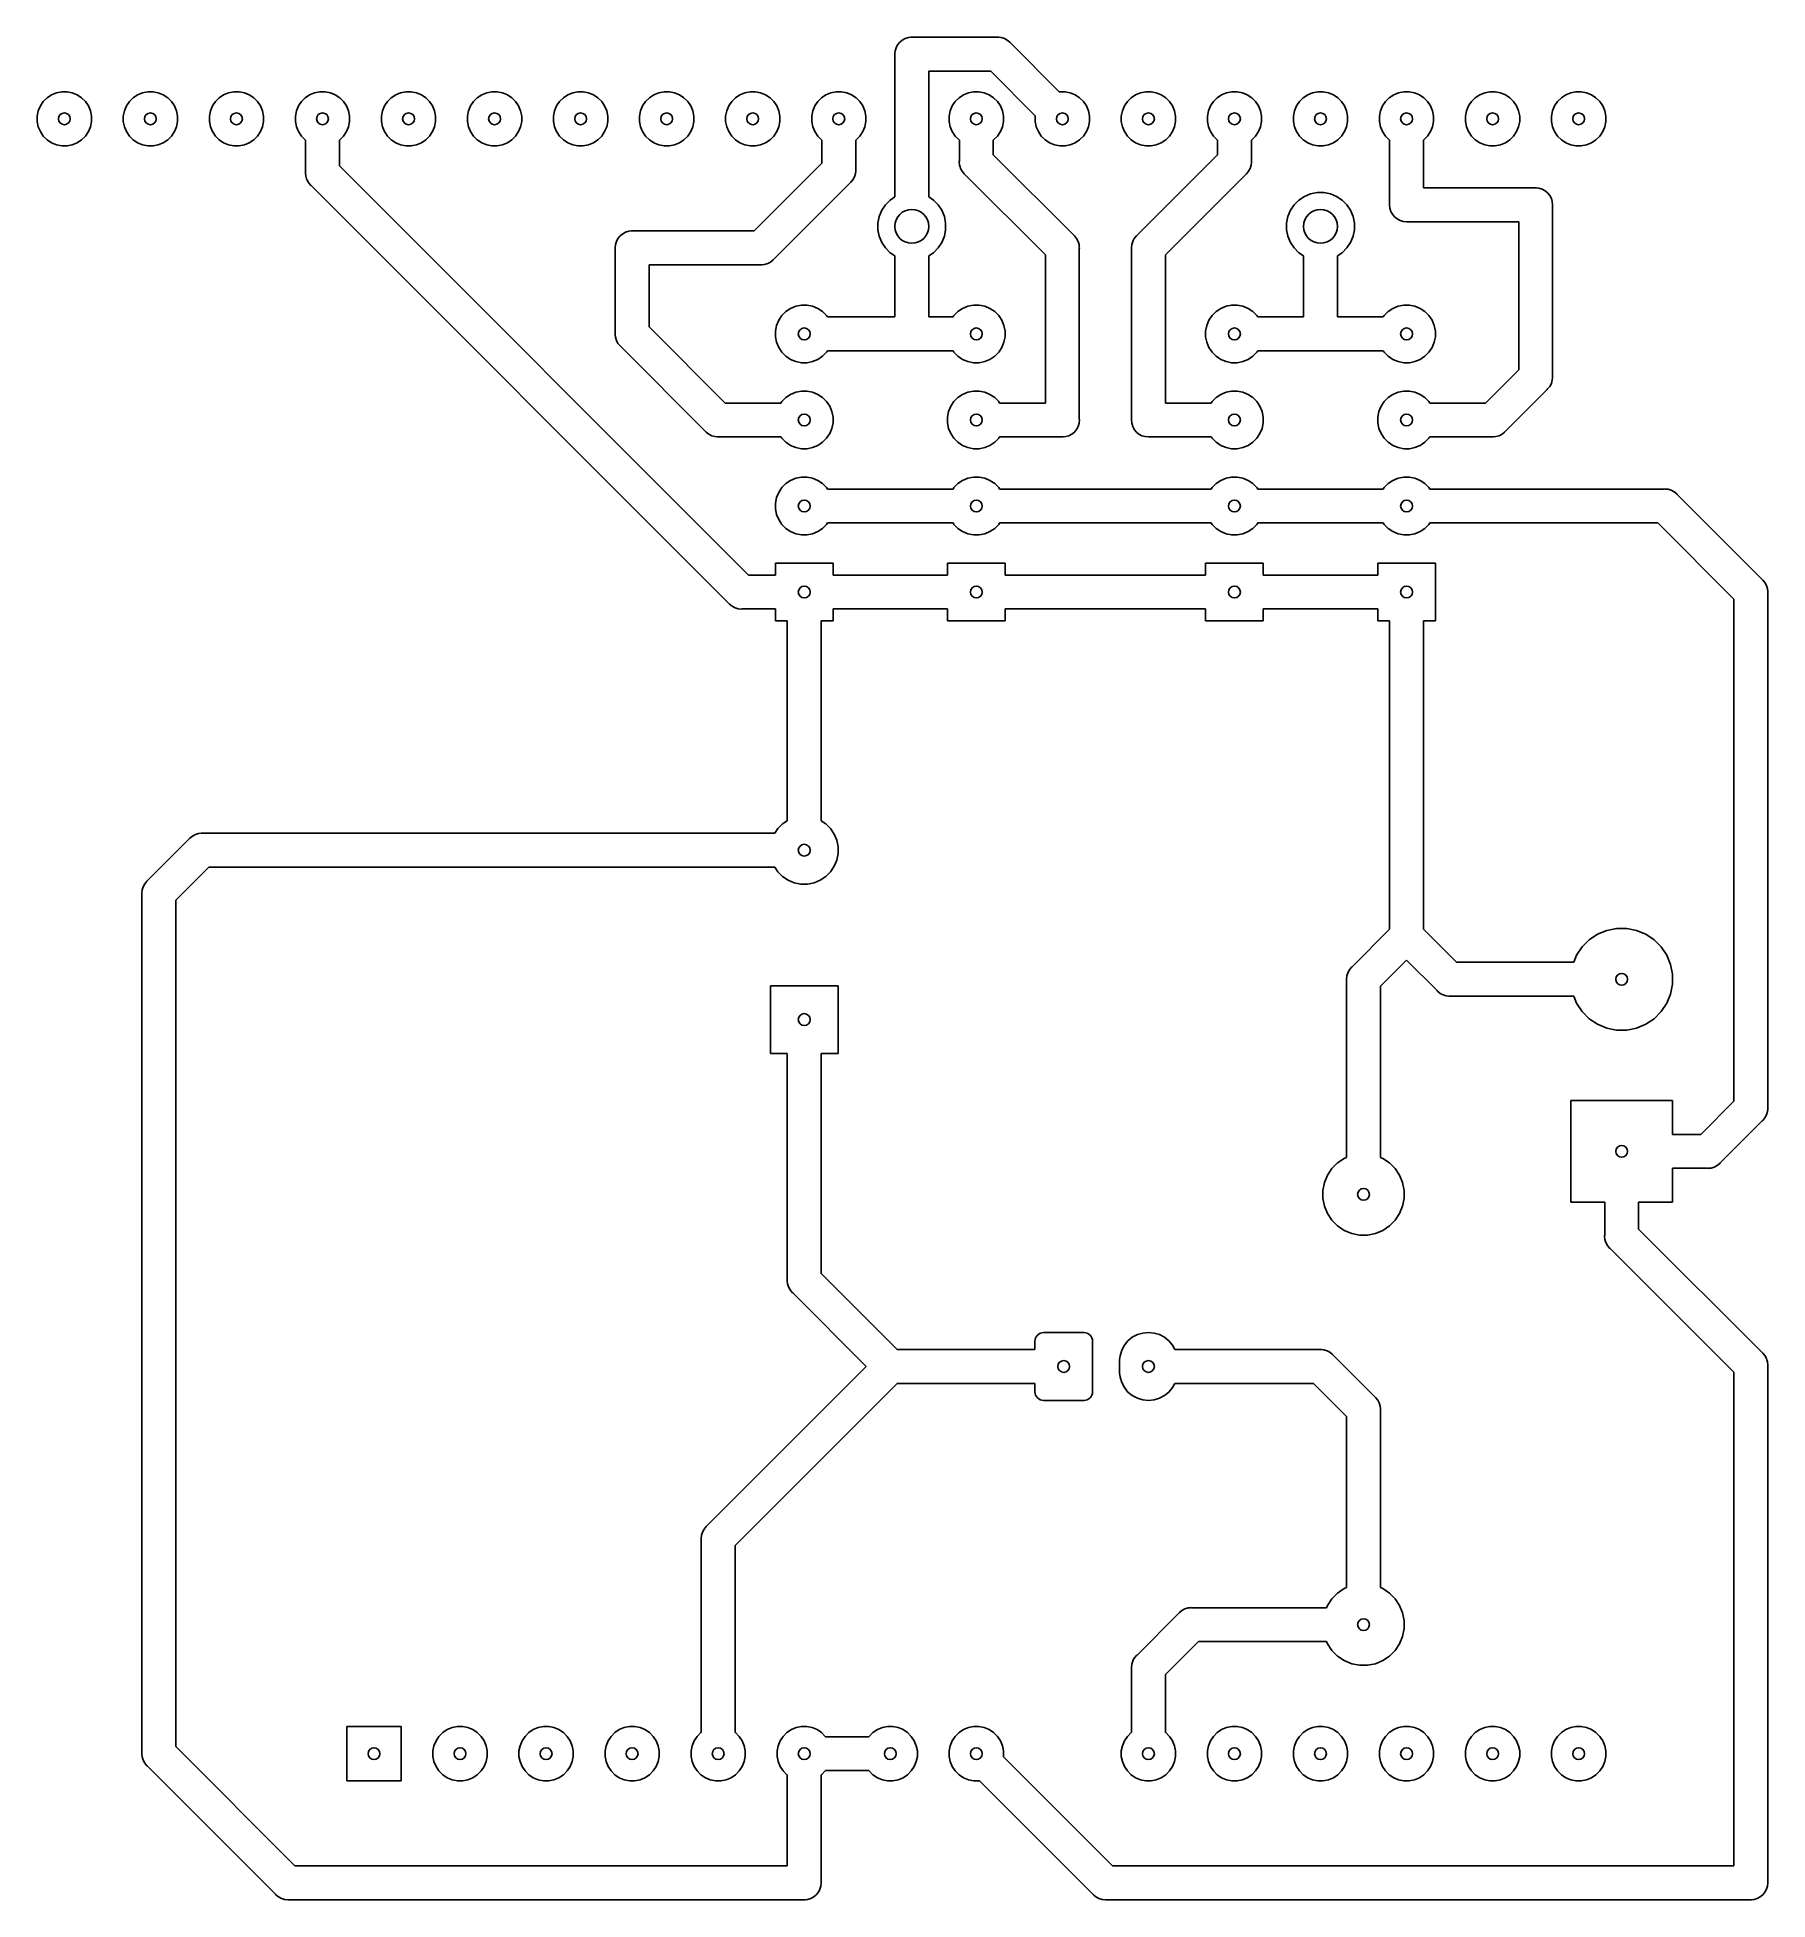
# Model space of a CAD drawing. Extents: x 115.8 to 166.9, y -116.1 to -61.1.
import ezdxf

# ---------------------------------------------------------------- set-up
doc = ezdxf.new("R2010")
doc.units = 0
doc.layers.add('BLACK', color=7, linetype='CONTINUOUS')

msp = doc.modelspace()

# ---------------------------------------------------------------- linework, layer by layer
at = {"layer": 'BLACK', "linetype": 'CONTINUOUS'}
for p, q in [((141.103, -61.595), (141.112, -61.497)), ((141.112, -61.497), (141.141, -61.4027)), ((141.141, -61.4027), (141.187, -61.3159)), ((141.187, -61.3159), (141.25, -61.2397)), ((141.25, -61.2397), (141.326, -61.1773)), ((141.326, -61.1773), (141.413, -61.1308)), ((141.413, -61.1308), (141.507, -61.1022)), ((141.507, -61.1022), (141.58, -61.095)), ((141.58, -61.095), (141.605, -61.0926)), ((141.605, -61.0926), (141.63, -61.095)), ((141.63, -61.095), (144.12, -61.095)), ((144.12, -61.095), (144.145, -61.0926)), ((144.145, -61.0926), (144.17, -61.095)), ((144.17, -61.095), (144.243, -61.1022)), ((144.243, -61.1022), (144.337, -61.1308)), ((144.337, -61.1308), (144.424, -61.1773)), ((144.424, -61.1773), (144.5, -61.2397)), ((144.5, -61.2397), (144.516, -61.2588)), ((144.516, -61.2588), (145.959, -62.7023)), ((141.105, -61.6196), (141.103, -61.595)), ((141.105, -65.8064), (141.105, -61.6196)), ((143.938, -62.095), (142.105, -62.095)), ((142.105, -62.095), (142.105, -65.8064)), ((145.252, -63.4094), (143.938, -62.095)), ((115.821, -63.2666), (115.881, -63.1211)), ((115.881, -63.1211), (115.969, -62.99)), ((115.969, -62.99), (116.08, -62.8786)), ((116.08, -62.8786), (116.211, -62.791)), ((116.211, -62.791), (116.357, -62.7307)), ((116.357, -62.7307), (116.511, -62.7)), ((116.511, -62.7), (116.669, -62.7)), ((116.669, -62.7), (116.823, -62.7307)), ((116.823, -62.7307), (116.969, -62.791)), ((116.969, -62.791), (117.1, -62.8786)), ((117.1, -62.8786), (117.211, -62.99)), ((117.211, -62.99), (117.299, -63.1211)), ((117.299, -63.1211), (117.359, -63.2666)), ((118.361, -63.2666), (118.421, -63.1211)), ((118.421, -63.1211), (118.509, -62.99)), ((118.509, -62.99), (118.62, -62.8786)), ((118.62, -62.8786), (118.751, -62.791)), ((118.751, -62.791), (118.897, -62.7307)), ((118.897, -62.7307), (119.051, -62.7)), ((119.051, -62.7), (119.209, -62.7)), ((119.209, -62.7), (119.363, -62.7307)), ((119.363, -62.7307), (119.509, -62.791)), ((119.509, -62.791), (119.64, -62.8786)), ((119.64, -62.8786), (119.751, -62.99)), ((119.751, -62.99), (119.839, -63.1211)), ((119.839, -63.1211), (119.899, -63.2666)), ((120.901, -63.2666), (120.961, -63.1211)), ((120.961, -63.1211), (121.049, -62.99)), ((121.049, -62.99), (121.16, -62.8786)), ((121.16, -62.8786), (121.291, -62.791)), ((121.291, -62.791), (121.437, -62.7307)), ((121.437, -62.7307), (121.591, -62.7)), ((121.591, -62.7), (121.749, -62.7)), ((121.749, -62.7), (121.903, -62.7307)), ((121.903, -62.7307), (122.049, -62.791)), ((122.049, -62.791), (122.18, -62.8786)), ((122.18, -62.8786), (122.291, -62.99)), ((122.291, -62.99), (122.379, -63.1211)), ((122.379, -63.1211), (122.439, -63.2666)), ((123.441, -63.2666), (123.501, -63.1211)), ((123.501, -63.1211), (123.589, -62.99)), ((123.589, -62.99), (123.7, -62.8786)), ((123.7, -62.8786), (123.831, -62.791)), ((123.831, -62.791), (123.977, -62.7307)), ((123.977, -62.7307), (124.131, -62.7)), ((124.131, -62.7), (124.289, -62.7)), ((124.289, -62.7), (124.443, -62.7307)), ((124.443, -62.7307), (124.589, -62.791)), ((124.589, -62.791), (124.72, -62.8786)), ((124.72, -62.8786), (124.831, -62.99)), ((124.831, -62.99), (124.919, -63.1211)), ((124.919, -63.1211), (124.979, -63.2666)), ((125.981, -63.2666), (126.041, -63.1211)), ((126.041, -63.1211), (126.129, -62.99)), ((126.129, -62.99), (126.24, -62.8786)), ((126.24, -62.8786), (126.371, -62.791)), ((126.371, -62.791), (126.517, -62.7307)), ((126.517, -62.7307), (126.671, -62.7)), ((126.671, -62.7), (126.829, -62.7)), ((126.829, -62.7), (126.983, -62.7307)), ((126.983, -62.7307), (127.129, -62.791)), ((127.129, -62.791), (127.26, -62.8786)), ((127.26, -62.8786), (127.371, -62.99)), ((127.371, -62.99), (127.459, -63.1211)), ((127.459, -63.1211), (127.519, -63.2666)), ((128.521, -63.2666), (128.581, -63.1211)), ((128.581, -63.1211), (128.669, -62.99)), ((128.669, -62.99), (128.78, -62.8786)), ((128.78, -62.8786), (128.911, -62.791)), ((128.911, -62.791), (129.057, -62.7307)), ((129.057, -62.7307), (129.211, -62.7)), ((129.211, -62.7), (129.369, -62.7)), ((129.369, -62.7), (129.523, -62.7307)), ((129.523, -62.7307), (129.669, -62.791)), ((129.669, -62.791), (129.8, -62.8786)), ((129.8, -62.8786), (129.911, -62.99)), ((129.911, -62.99), (129.999, -63.1211)), ((129.999, -63.1211), (130.059, -63.2666)), ((131.061, -63.2666), (131.121, -63.1211)), ((131.121, -63.1211), (131.209, -62.99)), ((131.209, -62.99), (131.32, -62.8786)), ((131.32, -62.8786), (131.451, -62.791)), ((131.451, -62.791), (131.597, -62.7307)), ((131.597, -62.7307), (131.751, -62.7)), ((131.751, -62.7), (131.909, -62.7)), ((131.909, -62.7), (132.063, -62.7307)), ((132.063, -62.7307), (132.209, -62.791)), ((132.209, -62.791), (132.34, -62.8786)), ((132.34, -62.8786), (132.451, -62.99)), ((132.451, -62.99), (132.539, -63.1211)), ((132.539, -63.1211), (132.599, -63.2666)), ((133.601, -63.2666), (133.661, -63.1211)), ((133.661, -63.1211), (133.749, -62.99)), ((133.749, -62.99), (133.86, -62.8786)), ((133.86, -62.8786), (133.991, -62.791)), ((133.991, -62.791), (134.137, -62.7307)), ((134.137, -62.7307), (134.291, -62.7)), ((134.291, -62.7), (134.449, -62.7)), ((134.449, -62.7), (134.603, -62.7307)), ((134.603, -62.7307), (134.749, -62.791)), ((134.749, -62.791), (134.88, -62.8786)), ((134.88, -62.8786), (134.991, -62.99)), ((134.991, -62.99), (135.079, -63.1211)), ((135.079, -63.1211), (135.139, -63.2666)), ((136.141, -63.2666), (136.201, -63.1211)), ((136.201, -63.1211), (136.289, -62.99)), ((136.289, -62.99), (136.4, -62.8786)), ((136.4, -62.8786), (136.531, -62.791)), ((136.531, -62.791), (136.677, -62.7307)), ((136.677, -62.7307), (136.831, -62.7)), ((136.831, -62.7), (136.989, -62.7)), ((136.989, -62.7), (137.143, -62.7307)), ((137.143, -62.7307), (137.289, -62.791)), ((137.289, -62.791), (137.42, -62.8786)), ((137.42, -62.8786), (137.531, -62.99)), ((137.531, -62.99), (137.619, -63.1211)), ((137.619, -63.1211), (137.679, -63.2666)), ((138.681, -63.2666), (138.741, -63.1211)), ((138.741, -63.1211), (138.829, -62.99)), ((138.829, -62.99), (138.94, -62.8786)), ((138.94, -62.8786), (139.071, -62.791)), ((139.071, -62.791), (139.217, -62.7307)), ((139.217, -62.7307), (139.371, -62.7)), ((139.371, -62.7), (139.529, -62.7)), ((139.529, -62.7), (139.683, -62.7307)), ((139.683, -62.7307), (139.829, -62.791)), ((139.829, -62.791), (139.96, -62.8786)), ((139.96, -62.8786), (140.071, -62.99)), ((140.071, -62.99), (140.159, -63.1211)), ((140.159, -63.1211), (140.219, -63.2666)), ((142.741, -63.2666), (142.801, -63.1211)), ((142.801, -63.1211), (142.889, -62.99)), ((142.889, -62.99), (143, -62.8786)), ((143, -62.8786), (143.131, -62.791)), ((143.131, -62.791), (143.277, -62.7307)), ((143.277, -62.7307), (143.431, -62.7)), ((143.431, -62.7), (143.589, -62.7)), ((143.589, -62.7), (143.743, -62.7307)), ((143.743, -62.7307), (143.889, -62.791)), ((143.889, -62.791), (144.02, -62.8786)), ((144.02, -62.8786), (144.131, -62.99)), ((144.131, -62.99), (144.219, -63.1211)), ((144.219, -63.1211), (144.279, -63.2666)), ((145.959, -62.7023), (145.971, -62.7)), ((145.971, -62.7), (146.129, -62.7)), ((146.129, -62.7), (146.283, -62.7307)), ((146.283, -62.7307), (146.429, -62.791)), ((146.429, -62.791), (146.56, -62.8786)), ((146.56, -62.8786), (146.671, -62.99)), ((146.671, -62.99), (146.759, -63.1211)), ((146.759, -63.1211), (146.819, -63.2666)), ((147.821, -63.2666), (147.881, -63.1211)), ((147.881, -63.1211), (147.969, -62.99)), ((147.969, -62.99), (148.08, -62.8786)), ((148.08, -62.8786), (148.211, -62.791)), ((148.211, -62.791), (148.357, -62.7307)), ((148.357, -62.7307), (148.511, -62.7)), ((148.511, -62.7), (148.669, -62.7)), ((148.669, -62.7), (148.823, -62.7307)), ((148.823, -62.7307), (148.969, -62.791)), ((148.969, -62.791), (149.1, -62.8786)), ((149.1, -62.8786), (149.211, -62.99)), ((149.211, -62.99), (149.299, -63.1211)), ((149.299, -63.1211), (149.359, -63.2666)), ((150.361, -63.2666), (150.421, -63.1211)), ((150.421, -63.1211), (150.509, -62.99)), ((150.509, -62.99), (150.62, -62.8786)), ((150.62, -62.8786), (150.751, -62.791)), ((150.751, -62.791), (150.897, -62.7307)), ((150.897, -62.7307), (151.051, -62.7)), ((151.051, -62.7), (151.209, -62.7)), ((151.209, -62.7), (151.363, -62.7307)), ((151.363, -62.7307), (151.509, -62.791)), ((151.509, -62.791), (151.64, -62.8786)), ((151.64, -62.8786), (151.751, -62.99)), ((151.751, -62.99), (151.839, -63.1211)), ((151.839, -63.1211), (151.899, -63.2666)), ((152.901, -63.2666), (152.961, -63.1211)), ((152.961, -63.1211), (153.049, -62.99)), ((153.049, -62.99), (153.16, -62.8786)), ((153.16, -62.8786), (153.291, -62.791)), ((153.291, -62.791), (153.437, -62.7307)), ((153.437, -62.7307), (153.591, -62.7)), ((153.591, -62.7), (153.749, -62.7)), ((153.749, -62.7), (153.903, -62.7307)), ((153.903, -62.7307), (154.049, -62.791)), ((154.049, -62.791), (154.18, -62.8786)), ((154.18, -62.8786), (154.291, -62.99)), ((154.291, -62.99), (154.379, -63.1211)), ((154.379, -63.1211), (154.439, -63.2666)), ((155.441, -63.2666), (155.501, -63.1211)), ((155.501, -63.1211), (155.589, -62.99)), ((155.589, -62.99), (155.7, -62.8786)), ((155.7, -62.8786), (155.831, -62.791)), ((155.831, -62.791), (155.977, -62.7307)), ((155.977, -62.7307), (156.131, -62.7)), ((156.131, -62.7), (156.289, -62.7)), ((156.289, -62.7), (156.443, -62.7307)), ((156.443, -62.7307), (156.589, -62.791)), ((156.589, -62.791), (156.72, -62.8786)), ((156.72, -62.8786), (156.831, -62.99)), ((156.831, -62.99), (156.919, -63.1211)), ((156.919, -63.1211), (156.979, -63.2666)), ((157.981, -63.2666), (158.041, -63.1211)), ((158.041, -63.1211), (158.129, -62.99)), ((158.129, -62.99), (158.24, -62.8786)), ((158.24, -62.8786), (158.371, -62.791)), ((158.371, -62.791), (158.517, -62.7307)), ((158.517, -62.7307), (158.671, -62.7)), ((158.671, -62.7), (158.829, -62.7)), ((158.829, -62.7), (158.983, -62.7307)), ((158.983, -62.7307), (159.129, -62.791)), ((159.129, -62.791), (159.26, -62.8786)), ((159.26, -62.8786), (159.371, -62.99)), ((159.371, -62.99), (159.459, -63.1211)), ((159.459, -63.1211), (159.519, -63.2666)), ((160.521, -63.2666), (160.581, -63.1211)), ((160.581, -63.1211), (160.669, -62.99)), ((160.669, -62.99), (160.78, -62.8786)), ((160.78, -62.8786), (160.911, -62.791)), ((160.911, -62.791), (161.057, -62.7307)), ((161.057, -62.7307), (161.211, -62.7)), ((161.211, -62.7), (161.369, -62.7)), ((161.369, -62.7), (161.523, -62.7307)), ((161.523, -62.7307), (161.669, -62.791)), ((161.669, -62.791), (161.8, -62.8786)), ((161.8, -62.8786), (161.911, -62.99)), ((161.911, -62.99), (161.999, -63.1211)), ((161.999, -63.1211), (162.059, -63.2666)), ((115.79, -63.4212), (115.821, -63.2666)), ((115.79, -63.5788), (115.79, -63.4212)), ((115.821, -63.7334), (115.79, -63.5788)), ((115.881, -63.8789), (115.821, -63.7334)), ((117.359, -63.7334), (117.299, -63.8789)), ((117.359, -63.2666), (117.39, -63.4212)), ((117.39, -63.5788), (117.359, -63.7334)), ((117.39, -63.4212), (117.39, -63.5788)), ((118.33, -63.4212), (118.361, -63.2666)), ((118.33, -63.5788), (118.33, -63.4212)), ((118.361, -63.7334), (118.33, -63.5788)), ((118.421, -63.8789), (118.361, -63.7334)), ((119.899, -63.7334), (119.839, -63.8789)), ((119.899, -63.2666), (119.93, -63.4212)), ((119.93, -63.5788), (119.899, -63.7334)), ((119.93, -63.4212), (119.93, -63.5788)), ((120.87, -63.4212), (120.901, -63.2666)), ((120.87, -63.5788), (120.87, -63.4212)), ((120.901, -63.7334), (120.87, -63.5788)), ((120.961, -63.8789), (120.901, -63.7334)), ((122.439, -63.7334), (122.379, -63.8789)), ((122.439, -63.2666), (122.47, -63.4212)), ((122.47, -63.5788), (122.439, -63.7334)), ((122.47, -63.4212), (122.47, -63.5788)), ((123.41, -63.4212), (123.441, -63.2666)), ((123.41, -63.5788), (123.41, -63.4212)), ((123.441, -63.7334), (123.41, -63.5788)), ((123.501, -63.8789), (123.441, -63.7334)), ((124.979, -63.7334), (124.919, -63.8789)), ((124.979, -63.2666), (125.01, -63.4212)), ((125.01, -63.5788), (124.979, -63.7334)), ((125.01, -63.4212), (125.01, -63.5788)), ((125.95, -63.4212), (125.981, -63.2666)), ((125.95, -63.5788), (125.95, -63.4212)), ((125.981, -63.7334), (125.95, -63.5788)), ((126.041, -63.8789), (125.981, -63.7334)), ((127.519, -63.7334), (127.459, -63.8789)), ((127.519, -63.2666), (127.55, -63.4212)), ((127.55, -63.5788), (127.519, -63.7334)), ((127.55, -63.4212), (127.55, -63.5788)), ((128.49, -63.4212), (128.521, -63.2666)), ((128.49, -63.5788), (128.49, -63.4212)), ((128.521, -63.7334), (128.49, -63.5788)), ((128.581, -63.8789), (128.521, -63.7334)), ((130.059, -63.7334), (129.999, -63.8789)), ((130.059, -63.2666), (130.09, -63.4212)), ((130.09, -63.5788), (130.059, -63.7334)), ((130.09, -63.4212), (130.09, -63.5788)), ((131.03, -63.4212), (131.061, -63.2666)), ((131.03, -63.5788), (131.03, -63.4212)), ((131.061, -63.7334), (131.03, -63.5788)), ((131.121, -63.8789), (131.061, -63.7334)), ((132.599, -63.7334), (132.539, -63.8789)), ((132.599, -63.2666), (132.63, -63.4212)), ((132.63, -63.5788), (132.599, -63.7334)), ((132.63, -63.4212), (132.63, -63.5788)), ((133.57, -63.4212), (133.601, -63.2666)), ((133.57, -63.5788), (133.57, -63.4212)), ((133.601, -63.7334), (133.57, -63.5788)), ((133.661, -63.8789), (133.601, -63.7334)), ((135.139, -63.7334), (135.079, -63.8789)), ((135.139, -63.2666), (135.17, -63.4212)), ((135.17, -63.5788), (135.139, -63.7334)), ((135.17, -63.4212), (135.17, -63.5788)), ((136.11, -63.4212), (136.141, -63.2666)), ((136.11, -63.5788), (136.11, -63.4212)), ((136.141, -63.7334), (136.11, -63.5788)), ((136.201, -63.8789), (136.141, -63.7334)), ((137.679, -63.7334), (137.619, -63.8789)), ((137.679, -63.2666), (137.71, -63.4212)), ((137.71, -63.5788), (137.679, -63.7334)), ((137.71, -63.4212), (137.71, -63.5788)), ((138.65, -63.4212), (138.681, -63.2666)), ((138.65, -63.5788), (138.65, -63.4212)), ((138.681, -63.7334), (138.65, -63.5788)), ((138.741, -63.8789), (138.681, -63.7334)), ((140.219, -63.7334), (140.159, -63.8789)), ((140.219, -63.2666), (140.25, -63.4212)), ((140.25, -63.5788), (140.219, -63.7334)), ((140.25, -63.4212), (140.25, -63.5788)), ((142.71, -63.4212), (142.741, -63.2666)), ((142.71, -63.5788), (142.71, -63.4212)), ((142.741, -63.7334), (142.71, -63.5788)), ((142.801, -63.8789), (142.741, -63.7334)), ((144.279, -63.7334), (144.219, -63.8789)), ((144.279, -63.2666), (144.31, -63.4212)), ((144.31, -63.5788), (144.279, -63.7334)), ((144.31, -63.4212), (144.31, -63.5788)), ((145.25, -63.4212), (145.252, -63.4094)), ((145.25, -63.5788), (145.25, -63.4212)), ((145.281, -63.7334), (145.25, -63.5788)), ((145.341, -63.8789), (145.281, -63.7334)), ((146.819, -63.7334), (146.759, -63.8789)), ((146.819, -63.2666), (146.85, -63.4212)), ((146.85, -63.5788), (146.819, -63.7334)), ((146.85, -63.4212), (146.85, -63.5788)), ((147.79, -63.4212), (147.821, -63.2666)), ((147.79, -63.5788), (147.79, -63.4212)), ((147.821, -63.7334), (147.79, -63.5788)), ((147.881, -63.8789), (147.821, -63.7334)), ((149.359, -63.7334), (149.299, -63.8789)), ((149.359, -63.2666), (149.39, -63.4212)), ((149.39, -63.5788), (149.359, -63.7334)), ((149.39, -63.4212), (149.39, -63.5788)), ((150.33, -63.4212), (150.361, -63.2666)), ((150.33, -63.5788), (150.33, -63.4212)), ((150.361, -63.7334), (150.33, -63.5788)), ((150.421, -63.8789), (150.361, -63.7334)), ((151.899, -63.7334), (151.839, -63.8789)), ((151.899, -63.2666), (151.93, -63.4212)), ((151.93, -63.5788), (151.899, -63.7334)), ((151.93, -63.4212), (151.93, -63.5788)), ((152.87, -63.4212), (152.901, -63.2666)), ((152.87, -63.5788), (152.87, -63.4212)), ((152.901, -63.7334), (152.87, -63.5788)), ((152.961, -63.8789), (152.901, -63.7334)), ((154.439, -63.7334), (154.379, -63.8789)), ((154.439, -63.2666), (154.47, -63.4212)), ((154.47, -63.5788), (154.439, -63.7334)), ((154.47, -63.4212), (154.47, -63.5788)), ((155.41, -63.4212), (155.441, -63.2666)), ((155.41, -63.5788), (155.41, -63.4212)), ((155.441, -63.7334), (155.41, -63.5788)), ((155.501, -63.8789), (155.441, -63.7334)), ((156.979, -63.7334), (156.919, -63.8789)), ((156.979, -63.2666), (157.01, -63.4212)), ((157.01, -63.5788), (156.979, -63.7334)), ((157.01, -63.4212), (157.01, -63.5788)), ((157.95, -63.4212), (157.981, -63.2666)), ((157.95, -63.5788), (157.95, -63.4212)), ((157.981, -63.7334), (157.95, -63.5788)), ((158.041, -63.8789), (157.981, -63.7334)), ((159.519, -63.7334), (159.459, -63.8789)), ((159.519, -63.2666), (159.55, -63.4212)), ((159.55, -63.5788), (159.519, -63.7334)), ((159.55, -63.4212), (159.55, -63.5788)), ((160.49, -63.4212), (160.521, -63.2666)), ((160.49, -63.5788), (160.49, -63.4212)), ((160.521, -63.7334), (160.49, -63.5788)), ((160.581, -63.8789), (160.521, -63.7334)), ((162.059, -63.7334), (161.999, -63.8789)), ((162.059, -63.2666), (162.09, -63.4212)), ((162.09, -63.5788), (162.059, -63.7334)), ((162.09, -63.4212), (162.09, -63.5788)), ((115.969, -64.01), (115.881, -63.8789)), ((116.08, -64.1214), (115.969, -64.01)), ((116.211, -64.209), (116.08, -64.1214)), ((116.357, -64.2693), (116.211, -64.209)), ((116.511, -64.3), (116.357, -64.2693)), ((116.669, -64.3), (116.511, -64.3)), ((116.823, -64.2693), (116.669, -64.3)), ((116.969, -64.209), (116.823, -64.2693)), ((117.1, -64.1214), (116.969, -64.209)), ((117.211, -64.01), (117.1, -64.1214)), ((117.299, -63.8789), (117.211, -64.01)), ((118.509, -64.01), (118.421, -63.8789)), ((118.62, -64.1214), (118.509, -64.01)), ((118.751, -64.209), (118.62, -64.1214)), ((118.897, -64.2693), (118.751, -64.209)), ((119.051, -64.3), (118.897, -64.2693)), ((119.209, -64.3), (119.051, -64.3)), ((119.363, -64.2693), (119.209, -64.3)), ((119.509, -64.209), (119.363, -64.2693)), ((119.64, -64.1214), (119.509, -64.209)), ((119.751, -64.01), (119.64, -64.1214)), ((119.839, -63.8789), (119.751, -64.01)), ((121.049, -64.01), (120.961, -63.8789)), ((121.16, -64.1214), (121.049, -64.01)), ((121.291, -64.209), (121.16, -64.1214)), ((121.437, -64.2693), (121.291, -64.209)), ((121.591, -64.3), (121.437, -64.2693)), ((121.749, -64.3), (121.591, -64.3)), ((121.903, -64.2693), (121.749, -64.3)), ((122.049, -64.209), (121.903, -64.2693)), ((122.18, -64.1214), (122.049, -64.209)), ((122.291, -64.01), (122.18, -64.1214)), ((122.379, -63.8789), (122.291, -64.01)), ((123.589, -64.01), (123.501, -63.8789)), ((123.7, -64.1214), (123.589, -64.01)), ((123.71, -64.1281), (123.7, -64.1214)), ((123.71, -65.0754), (123.71, -64.1281)), ((124.72, -64.1214), (124.71, -64.1281)), ((124.71, -64.1281), (124.71, -64.8929)), ((124.831, -64.01), (124.72, -64.1214)), ((124.919, -63.8789), (124.831, -64.01)), ((126.129, -64.01), (126.041, -63.8789)), ((126.24, -64.1214), (126.129, -64.01)), ((126.371, -64.209), (126.24, -64.1214)), ((126.517, -64.2693), (126.371, -64.209)), ((126.671, -64.3), (126.517, -64.2693)), ((126.829, -64.3), (126.671, -64.3)), ((126.983, -64.2693), (126.829, -64.3)), ((127.129, -64.209), (126.983, -64.2693)), ((127.26, -64.1214), (127.129, -64.209)), ((127.371, -64.01), (127.26, -64.1214)), ((127.459, -63.8789), (127.371, -64.01)), ((128.669, -64.01), (128.581, -63.8789)), ((128.78, -64.1214), (128.669, -64.01)), ((128.911, -64.209), (128.78, -64.1214)), ((129.057, -64.2693), (128.911, -64.209)), ((129.211, -64.3), (129.057, -64.2693)), ((129.369, -64.3), (129.211, -64.3)), ((129.523, -64.2693), (129.369, -64.3)), ((129.669, -64.209), (129.523, -64.2693)), ((129.8, -64.1214), (129.669, -64.209)), ((129.911, -64.01), (129.8, -64.1214)), ((129.999, -63.8789), (129.911, -64.01)), ((131.209, -64.01), (131.121, -63.8789)), ((131.32, -64.1214), (131.209, -64.01)), ((131.451, -64.209), (131.32, -64.1214)), ((131.597, -64.2693), (131.451, -64.209)), ((131.751, -64.3), (131.597, -64.2693)), ((131.909, -64.3), (131.751, -64.3)), ((132.063, -64.2693), (131.909, -64.3)), ((132.209, -64.209), (132.063, -64.2693)), ((132.34, -64.1214), (132.209, -64.209)), ((132.451, -64.01), (132.34, -64.1214)), ((132.539, -63.8789), (132.451, -64.01)), ((133.749, -64.01), (133.661, -63.8789)), ((133.86, -64.1214), (133.749, -64.01)), ((133.991, -64.209), (133.86, -64.1214)), ((134.137, -64.2693), (133.991, -64.209)), ((134.291, -64.3), (134.137, -64.2693)), ((134.449, -64.3), (134.291, -64.3)), ((134.603, -64.2693), (134.449, -64.3)), ((134.749, -64.209), (134.603, -64.2693)), ((134.88, -64.1214), (134.749, -64.209)), ((134.991, -64.01), (134.88, -64.1214)), ((135.079, -63.8789), (134.991, -64.01)), ((136.289, -64.01), (136.201, -63.8789)), ((136.4, -64.1214), (136.289, -64.01)), ((136.531, -64.209), (136.4, -64.1214)), ((136.677, -64.2693), (136.531, -64.209)), ((136.831, -64.3), (136.677, -64.2693)), ((136.989, -64.3), (136.831, -64.3)), ((137.143, -64.2693), (136.989, -64.3)), ((137.289, -64.209), (137.143, -64.2693)), ((137.42, -64.1214), (137.289, -64.209)), ((137.531, -64.01), (137.42, -64.1214)), ((137.619, -63.8789), (137.531, -64.01)), ((138.829, -64.01), (138.741, -63.8789)), ((138.94, -64.1214), (138.829, -64.01)), ((138.95, -64.1281), (138.94, -64.1214)), ((138.95, -64.8129), (138.95, -64.1281)), ((139.96, -64.1214), (139.95, -64.1281)), ((139.95, -64.1281), (139.95, -64.9954)), ((140.071, -64.01), (139.96, -64.1214)), ((140.159, -63.8789), (140.071, -64.01)), ((142.889, -64.01), (142.801, -63.8789)), ((143, -64.1214), (142.889, -64.01)), ((143.01, -64.1281), (143, -64.1214)), ((143.01, -64.7454), (143.01, -64.1281)), ((144.02, -64.1214), (144.01, -64.1281)), ((144.01, -64.1281), (144.01, -64.5629)), ((144.131, -64.01), (144.02, -64.1214)), ((144.219, -63.8789), (144.131, -64.01)), ((145.429, -64.01), (145.341, -63.8789)), ((145.54, -64.1214), (145.429, -64.01)), ((145.671, -64.209), (145.54, -64.1214)), ((145.817, -64.2693), (145.671, -64.209)), ((145.971, -64.3), (145.817, -64.2693)), ((146.129, -64.3), (145.971, -64.3)), ((146.283, -64.2693), (146.129, -64.3)), ((146.429, -64.209), (146.283, -64.2693)), ((146.56, -64.1214), (146.429, -64.209)), ((146.671, -64.01), (146.56, -64.1214)), ((146.759, -63.8789), (146.671, -64.01)), ((147.969, -64.01), (147.881, -63.8789)), ((148.08, -64.1214), (147.969, -64.01)), ((148.211, -64.209), (148.08, -64.1214)), ((148.357, -64.2693), (148.211, -64.209)), ((148.511, -64.3), (148.357, -64.2693)), ((148.669, -64.3), (148.511, -64.3)), ((148.823, -64.2693), (148.669, -64.3)), ((148.969, -64.209), (148.823, -64.2693)), ((149.1, -64.1214), (148.969, -64.209)), ((149.211, -64.01), (149.1, -64.1214)), ((149.299, -63.8789), (149.211, -64.01)), ((150.509, -64.01), (150.421, -63.8789)), ((150.62, -64.1214), (150.509, -64.01)), ((150.63, -64.1281), (150.62, -64.1214)), ((150.63, -64.5629), (150.63, -64.1281)), ((151.64, -64.1214), (151.63, -64.1281)), ((151.63, -64.1281), (151.63, -64.7455)), ((151.751, -64.01), (151.64, -64.1214)), ((151.839, -63.8789), (151.751, -64.01)), ((153.049, -64.01), (152.961, -63.8789)), ((153.16, -64.1214), (153.049, -64.01)), ((153.291, -64.209), (153.16, -64.1214)), ((153.437, -64.2693), (153.291, -64.209)), ((153.591, -64.3), (153.437, -64.2693)), ((153.749, -64.3), (153.591, -64.3)), ((153.903, -64.2693), (153.749, -64.3)), ((154.049, -64.209), (153.903, -64.2693)), ((154.18, -64.1214), (154.049, -64.209)), ((154.291, -64.01), (154.18, -64.1214)), ((154.379, -63.8789), (154.291, -64.01)), ((155.589, -64.01), (155.501, -63.8789)), ((155.7, -64.1214), (155.589, -64.01)), ((155.71, -64.1281), (155.7, -64.1214)), ((155.71, -66.0154), (155.71, -64.1281)), ((156.72, -64.1214), (156.71, -64.1281)), ((156.71, -64.1281), (156.71, -65.54)), ((156.831, -64.01), (156.72, -64.1214)), ((156.919, -63.8789), (156.831, -64.01)), ((158.129, -64.01), (158.041, -63.8789)), ((158.24, -64.1214), (158.129, -64.01)), ((158.371, -64.209), (158.24, -64.1214)), ((158.517, -64.2693), (158.371, -64.209)), ((158.671, -64.3), (158.517, -64.2693)), ((158.829, -64.3), (158.671, -64.3)), ((158.983, -64.2693), (158.829, -64.3)), ((159.129, -64.209), (158.983, -64.2693)), ((159.26, -64.1214), (159.129, -64.209)), ((159.371, -64.01), (159.26, -64.1214)), ((159.459, -63.8789), (159.371, -64.01)), ((160.669, -64.01), (160.581, -63.8789)), ((160.78, -64.1214), (160.669, -64.01)), ((160.911, -64.209), (160.78, -64.1214)), ((161.057, -64.2693), (160.911, -64.209)), ((161.211, -64.3), (161.057, -64.2693)), ((161.369, -64.3), (161.211, -64.3)), ((161.523, -64.2693), (161.369, -64.3)), ((161.669, -64.209), (161.523, -64.2693)), ((161.8, -64.1214), (161.669, -64.209)), ((161.911, -64.01), (161.8, -64.1214)), ((161.999, -63.8789), (161.911, -64.01)), ((136.953, -66.81), (138.95, -64.8129)), ((143.008, -64.77), (143.01, -64.7454)), ((143.017, -64.868), (143.008, -64.77)), ((143.034, -64.922), (143.017, -64.868)), ((144.01, -64.5629), (146.386, -66.9391)), ((148.254, -66.9391), (150.63, -64.5629)), ((151.623, -64.868), (151.594, -64.9623)), ((151.63, -64.7946), (151.623, -64.868)), ((151.63, -64.7455), (151.632, -64.77)), ((151.632, -64.77), (151.63, -64.7946)), ((151.63, -64.7946), (151.63, -64.7946)), ((123.708, -65.1), (123.71, -65.0754)), ((123.717, -65.198), (123.708, -65.1)), ((123.74, -65.2724), (123.717, -65.198)), ((123.746, -65.2923), (123.74, -65.2724)), ((123.792, -65.3791), (123.746, -65.2923)), ((123.855, -65.4553), (123.792, -65.3791)), ((124.71, -64.8929), (136.787, -76.97)), ((139.786, -65.3909), (137.531, -67.6462)), ((139.805, -65.3753), (139.786, -65.3909)), ((139.868, -65.2991), (139.805, -65.3753)), ((139.914, -65.2123), (139.868, -65.2991)), ((139.943, -65.118), (139.914, -65.2123)), ((139.95, -65.0446), (139.943, -65.118)), ((139.95, -64.9954), (139.952, -65.02)), ((139.952, -65.02), (139.95, -65.0446)), ((139.95, -65.0446), (139.95, -65.0446)), ((143.046, -64.9623), (143.034, -64.922)), ((143.092, -65.0491), (143.046, -64.9623)), ((143.155, -65.1253), (143.092, -65.0491)), ((143.174, -65.1409), (143.155, -65.1253)), ((145.55, -67.5171), (143.174, -65.1409)), ((151.466, -65.1409), (149.09, -67.5171)), ((151.485, -65.1253), (151.466, -65.1409)), ((151.548, -65.0491), (151.485, -65.1253)), ((151.594, -64.9623), (151.548, -65.0491)), ((123.874, -65.4709), (123.855, -65.4553)), ((136.209, -77.8062), (123.874, -65.4709)), ((140.828, -66.0375), (140.968, -65.8982)), ((140.968, -65.8982), (141.105, -65.8064)), ((142.105, -65.8064), (142.242, -65.8982)), ((142.242, -65.8982), (142.382, -66.0375)), ((152.893, -66.0375), (153.033, -65.8982)), ((153.033, -65.8982), (153.196, -65.7888)), ((153.196, -65.7888), (153.378, -65.7134)), ((153.378, -65.7134), (153.572, -65.675)), ((153.572, -65.675), (153.768, -65.675)), ((153.768, -65.675), (153.962, -65.7134)), ((153.962, -65.7134), (154.144, -65.7888)), ((154.144, -65.7888), (154.307, -65.8982)), ((154.307, -65.8982), (154.447, -66.0375)), ((156.71, -65.54), (159.995, -65.54)), ((159.995, -65.54), (160.02, -65.5376)), ((160.02, -65.5376), (160.045, -65.54)), ((160.045, -65.54), (160.118, -65.5472)), ((160.118, -65.5472), (160.212, -65.5758)), ((160.212, -65.5758), (160.299, -65.6223)), ((160.299, -65.6223), (160.375, -65.6847)), ((160.375, -65.6847), (160.438, -65.7609)), ((160.438, -65.7609), (160.484, -65.8477)), ((160.484, -65.8477), (160.513, -65.942)), ((160.513, -65.942), (160.522, -66.04)), ((140.605, -66.5765), (140.643, -66.3833)), ((140.643, -66.3833), (140.719, -66.2013)), ((140.719, -66.2013), (140.828, -66.0375)), ((142.382, -66.0375), (142.491, -66.2013)), ((142.491, -66.2013), (142.567, -66.3833)), ((142.567, -66.3833), (142.605, -66.5765)), ((152.67, -66.5765), (152.708, -66.3833)), ((152.708, -66.3833), (152.784, -66.2013)), ((152.784, -66.2013), (152.893, -66.0375)), ((154.447, -66.0375), (154.556, -66.2013)), ((154.556, -66.2013), (154.632, -66.3833)), ((154.632, -66.3833), (154.67, -66.5765)), ((155.708, -66.04), (155.71, -66.0154)), ((155.717, -66.138), (155.708, -66.04)), ((155.746, -66.2323), (155.717, -66.138)), ((155.759, -66.2573), (155.746, -66.2323)), ((155.792, -66.3191), (155.759, -66.2573)), ((155.855, -66.3953), (155.792, -66.3191)), ((155.931, -66.4577), (155.855, -66.3953)), ((156.018, -66.5042), (155.931, -66.4577)), ((156.112, -66.5328), (156.018, -66.5042)), ((160.522, -66.04), (160.52, -66.0646)), ((160.52, -66.0646), (160.52, -71.0954)), ((132.886, -67.1177), (132.932, -67.0309)), ((132.932, -67.0309), (132.995, -66.9547)), ((132.995, -66.9547), (133.071, -66.8923)), ((133.071, -66.8923), (133.158, -66.8458)), ((133.158, -66.8458), (133.252, -66.8172)), ((133.252, -66.8172), (133.325, -66.81)), ((133.325, -66.81), (133.35, -66.8076)), ((133.35, -66.8076), (133.375, -66.81)), ((133.375, -66.81), (136.953, -66.81)), ((140.605, -66.7735), (140.605, -66.5765)), ((140.643, -66.9667), (140.605, -66.7735)), ((140.719, -67.1487), (140.643, -66.9667)), ((142.567, -66.9667), (142.491, -67.1487)), ((142.605, -66.7735), (142.567, -66.9667)), ((142.605, -66.5765), (142.605, -66.7735)), ((146.386, -66.9391), (146.405, -66.9547)), ((146.405, -66.9547), (146.468, -67.0309)), ((146.468, -67.0309), (146.514, -67.1177)), ((148.139, -67.0927), (148.172, -67.0309)), ((148.172, -67.0309), (148.235, -66.9547)), ((148.235, -66.9547), (148.254, -66.9391)), ((152.67, -66.7735), (152.67, -66.5765)), ((152.708, -66.9667), (152.67, -66.7735)), ((152.784, -67.1487), (152.708, -66.9667)), ((154.632, -66.9667), (154.556, -67.1487)), ((154.67, -66.7735), (154.632, -66.9667)), ((154.67, -66.5765), (154.67, -66.7735)), ((156.21, -66.5424), (156.112, -66.5328)), ((156.235, -66.54), (156.21, -66.5424)), ((159.52, -66.54), (156.235, -66.54)), ((159.52, -70.9129), (159.52, -66.54)), ((132.848, -67.31), (132.857, -67.212)), ((132.85, -67.3346), (132.848, -67.31)), ((132.85, -69.8254), (132.85, -67.3346)), ((132.857, -67.212), (132.886, -67.1177)), ((140.828, -67.3125), (140.719, -67.1487)), ((140.968, -67.4518), (140.828, -67.3125)), ((141.105, -67.5436), (140.968, -67.4518)), ((141.105, -69.35), (141.105, -67.5436)), ((142.242, -67.4518), (142.105, -67.5436)), ((142.105, -67.5436), (142.105, -69.35)), ((142.382, -67.3125), (142.242, -67.4518)), ((142.491, -67.1487), (142.382, -67.3125)), ((145.55, -71.89), (145.55, -67.5171)), ((146.514, -67.1177), (146.543, -67.212)), ((146.543, -67.212), (146.55, -67.2854)), ((146.55, -67.2854), (146.55, -67.2854)), ((146.55, -67.2854), (146.552, -67.31)), ((146.552, -67.31), (146.55, -67.3345)), ((146.55, -67.3345), (146.55, -72.3654)), ((148.088, -67.31), (148.097, -67.212)), ((148.09, -67.3346), (148.088, -67.31)), ((148.09, -72.3654), (148.09, -67.3346)), ((148.097, -67.212), (148.126, -67.1177)), ((148.126, -67.1177), (148.139, -67.0927)), ((149.09, -67.5171), (149.09, -71.89)), ((152.893, -67.3125), (152.784, -67.1487)), ((153.033, -67.4518), (152.893, -67.3125)), ((153.17, -67.5436), (153.033, -67.4518)), ((153.17, -69.35), (153.17, -67.5436)), ((154.307, -67.4518), (154.17, -67.5436)), ((154.17, -67.5436), (154.17, -69.35)), ((154.447, -67.3125), (154.307, -67.4518)), ((154.556, -67.1487), (154.447, -67.3125)), ((137.135, -67.81), (133.85, -67.81)), ((133.85, -67.81), (133.85, -69.6429)), ((137.16, -67.8124), (137.135, -67.81)), ((137.185, -67.81), (137.16, -67.8124)), ((137.258, -67.8028), (137.185, -67.81)), ((137.352, -67.7742), (137.258, -67.8028)), ((137.439, -67.7277), (137.352, -67.7742)), ((137.515, -67.6653), (137.439, -67.7277)), ((137.531, -67.6462), (137.515, -67.6653)), ((137.77, -69.3082), (137.888, -69.1898)), ((137.888, -69.1898), (138.027, -69.0967)), ((138.027, -69.0967), (138.182, -69.0327)), ((138.182, -69.0327), (138.346, -69)), ((138.346, -69), (138.514, -69)), ((138.514, -69), (138.678, -69.0327)), ((138.678, -69.0327), (138.833, -69.0967)), ((138.833, -69.0967), (138.972, -69.1898)), ((138.972, -69.1898), (139.09, -69.3082)), ((142.85, -69.3082), (142.968, -69.1898)), ((142.968, -69.1898), (143.107, -69.0967)), ((143.107, -69.0967), (143.262, -69.0327)), ((143.262, -69.0327), (143.426, -69)), ((143.426, -69), (143.594, -69)), ((143.594, -69), (143.758, -69.0327)), ((143.758, -69.0327), (143.913, -69.0967)), ((143.913, -69.0967), (144.052, -69.1898)), ((144.052, -69.1898), (144.17, -69.3082)), ((150.47, -69.3082), (150.588, -69.1898)), ((150.588, -69.1898), (150.727, -69.0967)), ((150.727, -69.0967), (150.882, -69.0327)), ((150.882, -69.0327), (151.046, -69)), ((151.046, -69), (151.214, -69)), ((151.214, -69), (151.378, -69.0327)), ((151.378, -69.0327), (151.533, -69.0967)), ((151.533, -69.0967), (151.672, -69.1898)), ((151.672, -69.1898), (151.79, -69.3082)), ((155.55, -69.3082), (155.668, -69.1898)), ((155.668, -69.1898), (155.807, -69.0967)), ((155.807, -69.0967), (155.962, -69.0327)), ((155.962, -69.0327), (156.126, -69)), ((156.126, -69), (156.294, -69)), ((156.294, -69), (156.458, -69.0327)), ((156.458, -69.0327), (156.613, -69.0967)), ((156.613, -69.0967), (156.752, -69.1898)), ((156.752, -69.1898), (156.87, -69.3082)), ((133.85, -69.6429), (136.097, -71.89)), ((137.58, -69.7663), (137.613, -69.6021)), ((137.58, -69.9337), (137.58, -69.7663)), ((137.613, -69.6021), (137.677, -69.4474)), ((137.677, -69.4474), (137.77, -69.3082)), ((139.09, -69.3082), (139.118, -69.35)), ((139.118, -69.35), (141.105, -69.35)), ((142.105, -69.35), (142.822, -69.35)), ((142.822, -69.35), (142.85, -69.3082)), ((144.17, -69.3082), (144.263, -69.4474)), ((144.263, -69.4474), (144.327, -69.6021)), ((144.327, -69.6021), (144.36, -69.7663)), ((144.36, -69.7663), (144.36, -69.9337)), ((150.28, -69.7663), (150.313, -69.6021)), ((150.28, -69.9337), (150.28, -69.7663)), ((150.313, -69.6021), (150.377, -69.4474)), ((150.377, -69.4474), (150.47, -69.3082)), ((151.79, -69.3082), (151.818, -69.35)), ((151.818, -69.35), (153.17, -69.35)), ((154.17, -69.35), (155.522, -69.35)), ((155.522, -69.35), (155.55, -69.3082)), ((156.87, -69.3082), (156.963, -69.4474)), ((156.963, -69.4474), (157.027, -69.6021)), ((157.027, -69.6021), (157.06, -69.7663)), ((157.06, -69.7663), (157.06, -69.9337)), ((132.848, -69.85), (132.85, -69.8254)), ((132.85, -69.8746), (132.848, -69.85)), ((132.857, -69.948), (132.85, -69.8746)), ((132.886, -70.0423), (132.857, -69.948)), ((132.932, -70.1291), (132.886, -70.0423)), ((132.995, -70.2053), (132.932, -70.1291)), ((133.014, -70.2209), (132.995, -70.2053)), ((135.519, -72.7262), (133.014, -70.2209)), ((137.613, -70.0979), (137.58, -69.9337)), ((137.677, -70.2526), (137.613, -70.0979)), ((137.77, -70.3918), (137.677, -70.2526)), ((139.118, -70.35), (139.09, -70.3918)), ((141.58, -70.35), (139.118, -70.35)), ((141.605, -70.3524), (141.58, -70.35)), ((141.63, -70.35), (141.605, -70.3524)), ((142.822, -70.35), (141.63, -70.35)), ((142.85, -70.3918), (142.822, -70.35)), ((144.263, -70.2526), (144.17, -70.3918)), ((144.327, -70.0979), (144.263, -70.2526)), ((144.36, -69.9337), (144.327, -70.0979)), ((150.313, -70.0979), (150.28, -69.9337)), ((150.377, -70.2526), (150.313, -70.0979)), ((150.47, -70.3918), (150.377, -70.2526)), ((151.818, -70.35), (151.79, -70.3918)), ((153.645, -70.35), (151.818, -70.35)), ((153.67, -70.3524), (153.645, -70.35)), ((153.695, -70.35), (153.67, -70.3524)), ((155.522, -70.35), (153.695, -70.35)), ((155.55, -70.3918), (155.522, -70.35)), ((156.963, -70.2526), (156.87, -70.3918)), ((157.027, -70.0979), (156.963, -70.2526)), ((157.06, -69.9337), (157.027, -70.0979)), ((137.888, -70.5102), (137.77, -70.3918)), ((138.027, -70.6033), (137.888, -70.5102)), ((138.182, -70.6673), (138.027, -70.6033)), ((138.346, -70.7), (138.182, -70.6673)), ((138.514, -70.7), (138.346, -70.7)), ((138.678, -70.6673), (138.514, -70.7)), ((138.833, -70.6033), (138.678, -70.6673)), ((138.972, -70.5102), (138.833, -70.6033)), ((139.09, -70.3918), (138.972, -70.5102)), ((142.968, -70.5102), (142.85, -70.3918)), ((143.107, -70.6033), (142.968, -70.5102)), ((143.262, -70.6673), (143.107, -70.6033)), ((143.426, -70.7), (143.262, -70.6673)), ((143.594, -70.7), (143.426, -70.7)), ((143.758, -70.6673), (143.594, -70.7)), ((143.913, -70.6033), (143.758, -70.6673)), ((144.052, -70.5102), (143.913, -70.6033)), ((144.17, -70.3918), (144.052, -70.5102)), ((150.588, -70.5102), (150.47, -70.3918)), ((150.727, -70.6033), (150.588, -70.5102)), ((150.882, -70.6673), (150.727, -70.6033)), ((151.046, -70.7), (150.882, -70.6673)), ((151.214, -70.7), (151.046, -70.7)), ((151.378, -70.6673), (151.214, -70.7)), ((151.533, -70.6033), (151.378, -70.6673)), ((151.672, -70.5102), (151.533, -70.6033)), ((151.79, -70.3918), (151.672, -70.5102)), ((155.668, -70.5102), (155.55, -70.3918)), ((155.807, -70.6033), (155.668, -70.5102)), ((155.962, -70.6673), (155.807, -70.6033)), ((156.126, -70.7), (155.962, -70.6673)), ((156.294, -70.7), (156.126, -70.7)), ((156.458, -70.6673), (156.294, -70.7)), ((156.613, -70.6033), (156.458, -70.6673)), ((156.752, -70.5102), (156.613, -70.6033)), ((156.87, -70.3918), (156.752, -70.5102)), ((158.543, -71.89), (159.52, -70.9129)), ((160.438, -71.3991), (160.375, -71.4753)), ((160.484, -71.3123), (160.438, -71.3991)), ((160.513, -71.218), (160.484, -71.3123)), ((160.52, -71.1446), (160.513, -71.218)), ((160.52, -71.0954), (160.522, -71.12)), ((160.522, -71.12), (160.52, -71.1446)), ((160.52, -71.1446), (160.52, -71.1446)), ((136.097, -71.89), (137.742, -71.89)), ((137.742, -71.89), (137.77, -71.8482)), ((137.77, -71.8482), (137.888, -71.7298)), ((137.888, -71.7298), (138.027, -71.6367)), ((138.027, -71.6367), (138.182, -71.5727)), ((138.182, -71.5727), (138.346, -71.54)), ((138.346, -71.54), (138.514, -71.54)), ((138.514, -71.54), (138.678, -71.5727)), ((138.678, -71.5727), (138.833, -71.6367)), ((138.833, -71.6367), (138.972, -71.7298)), ((138.972, -71.7298), (139.09, -71.8482)), ((139.09, -71.8482), (139.183, -71.9874)), ((139.183, -71.9874), (139.247, -72.1421)), ((142.693, -72.1421), (142.757, -71.9874)), ((142.757, -71.9874), (142.85, -71.8482)), ((142.85, -71.8482), (142.968, -71.7298)), ((142.968, -71.7298), (143.107, -71.6367)), ((143.107, -71.6367), (143.262, -71.5727)), ((143.262, -71.5727), (143.426, -71.54)), ((143.426, -71.54), (143.594, -71.54)), ((143.594, -71.54), (143.758, -71.5727)), ((143.758, -71.5727), (143.913, -71.6367)), ((143.913, -71.6367), (144.052, -71.7298)), ((144.052, -71.7298), (144.17, -71.8482)), ((144.17, -71.8482), (144.198, -71.89)), ((144.198, -71.89), (145.55, -71.89)), ((149.09, -71.89), (150.442, -71.89)), ((150.442, -71.89), (150.47, -71.8482)), ((150.47, -71.8482), (150.588, -71.7298)), ((150.588, -71.7298), (150.727, -71.6367)), ((150.727, -71.6367), (150.882, -71.5727)), ((150.882, -71.5727), (151.046, -71.54)), ((151.046, -71.54), (151.214, -71.54)), ((151.214, -71.54), (151.378, -71.5727)), ((151.378, -71.5727), (151.533, -71.6367)), ((151.533, -71.6367), (151.672, -71.7298)), ((151.672, -71.7298), (151.79, -71.8482)), ((151.79, -71.8482), (151.883, -71.9874)), ((151.883, -71.9874), (151.947, -72.1421)), ((155.393, -72.1421), (155.457, -71.9874)), ((155.457, -71.9874), (155.55, -71.8482)), ((155.55, -71.8482), (155.668, -71.7298)), ((155.668, -71.7298), (155.807, -71.6367)), ((155.807, -71.6367), (155.962, -71.5727)), ((155.962, -71.5727), (156.126, -71.54)), ((156.126, -71.54), (156.294, -71.54)), ((156.294, -71.54), (156.458, -71.5727)), ((156.458, -71.5727), (156.613, -71.6367)), ((156.613, -71.6367), (156.752, -71.7298)), ((156.752, -71.7298), (156.87, -71.8482)), ((156.87, -71.8482), (156.898, -71.89)), ((156.898, -71.89), (158.543, -71.89)), ((160.356, -71.4909), (159.121, -72.7262)), ((160.375, -71.4753), (160.356, -71.4909)), ((139.247, -72.1421), (139.28, -72.3063)), ((139.28, -72.4737), (139.247, -72.6379)), ((139.28, -72.3063), (139.28, -72.4737)), ((142.66, -72.3063), (142.693, -72.1421)), ((142.66, -72.4737), (142.66, -72.3063)), ((142.693, -72.6379), (142.66, -72.4737)), ((146.543, -72.488), (146.514, -72.5823)), ((146.552, -72.39), (146.543, -72.488)), ((146.55, -72.3654), (146.552, -72.39)), ((148.088, -72.39), (148.09, -72.3654)), ((148.097, -72.488), (148.088, -72.39)), ((148.126, -72.5823), (148.097, -72.488)), ((151.947, -72.1421), (151.98, -72.3063)), ((151.98, -72.4737), (151.947, -72.6379)), ((151.98, -72.3063), (151.98, -72.4737)), ((155.36, -72.3063), (155.393, -72.1421)), ((155.36, -72.4737), (155.36, -72.3063)), ((155.393, -72.6379), (155.36, -72.4737)), ((135.535, -72.7453), (135.519, -72.7262)), ((135.611, -72.8077), (135.535, -72.7453)), ((135.698, -72.8542), (135.611, -72.8077)), ((135.792, -72.8828), (135.698, -72.8542)), ((135.865, -72.89), (135.792, -72.8828)), ((135.89, -72.8924), (135.865, -72.89)), ((135.865, -72.89), (135.865, -72.89)), ((135.915, -72.89), (135.89, -72.8924)), ((137.742, -72.89), (135.915, -72.89)), ((137.77, -72.9318), (137.742, -72.89)), ((137.888, -73.0502), (137.77, -72.9318)), ((138.027, -73.1433), (137.888, -73.0502)), ((138.972, -73.0502), (138.833, -73.1433)), ((139.09, -72.9318), (138.972, -73.0502)), ((139.183, -72.7926), (139.09, -72.9318)), ((139.247, -72.6379), (139.183, -72.7926)), ((142.757, -72.7926), (142.693, -72.6379)), ((142.85, -72.9318), (142.757, -72.7926)), ((142.968, -73.0502), (142.85, -72.9318)), ((143.107, -73.1433), (142.968, -73.0502)), ((144.052, -73.0502), (143.913, -73.1433)), ((144.17, -72.9318), (144.052, -73.0502)), ((144.198, -72.89), (144.17, -72.9318)), ((146.025, -72.89), (144.198, -72.89)), ((146.05, -72.8924), (146.025, -72.89)), ((146.075, -72.89), (146.05, -72.8924)), ((146.148, -72.8828), (146.075, -72.89)), ((146.242, -72.8542), (146.148, -72.8828)), ((146.329, -72.8077), (146.242, -72.8542)), ((146.405, -72.7453), (146.329, -72.8077)), ((146.468, -72.6691), (146.405, -72.7453)), ((146.514, -72.5823), (146.468, -72.6691)), ((148.156, -72.6379), (148.126, -72.5823)), ((148.172, -72.6691), (148.156, -72.6379)), ((148.235, -72.7453), (148.172, -72.6691)), ((148.311, -72.8077), (148.235, -72.7453)), ((148.398, -72.8542), (148.311, -72.8077)), ((148.492, -72.8828), (148.398, -72.8542)), ((148.59, -72.8924), (148.492, -72.8828)), ((148.615, -72.89), (148.59, -72.8924)), ((150.442, -72.89), (148.615, -72.89)), ((150.47, -72.9318), (150.442, -72.89)), ((150.588, -73.0502), (150.47, -72.9318)), ((150.727, -73.1433), (150.588, -73.0502)), ((151.672, -73.0502), (151.533, -73.1433)), ((151.79, -72.9318), (151.672, -73.0502)), ((151.883, -72.7926), (151.79, -72.9318)), ((151.947, -72.6379), (151.883, -72.7926)), ((155.457, -72.7926), (155.393, -72.6379)), ((155.55, -72.9318), (155.457, -72.7926)), ((155.668, -73.0502), (155.55, -72.9318)), ((155.807, -73.1433), (155.668, -73.0502)), ((156.752, -73.0502), (156.613, -73.1433)), ((156.87, -72.9318), (156.752, -73.0502)), ((156.898, -72.89), (156.87, -72.9318)), ((158.725, -72.89), (156.898, -72.89)), ((158.75, -72.8924), (158.725, -72.89)), ((158.775, -72.89), (158.75, -72.8924)), ((158.848, -72.8828), (158.775, -72.89)), ((158.942, -72.8542), (158.848, -72.8828)), ((159.029, -72.8077), (158.942, -72.8542)), ((159.105, -72.7453), (159.029, -72.8077)), ((159.121, -72.7262), (159.105, -72.7453)), ((138.182, -73.2073), (138.027, -73.1433)), ((138.346, -73.24), (138.182, -73.2073)), ((138.514, -73.24), (138.346, -73.24)), ((138.678, -73.2073), (138.514, -73.24)), ((138.833, -73.1433), (138.678, -73.2073)), ((143.262, -73.2073), (143.107, -73.1433)), ((143.426, -73.24), (143.262, -73.2073)), ((143.594, -73.24), (143.426, -73.24)), ((143.758, -73.2073), (143.594, -73.24)), ((143.913, -73.1433), (143.758, -73.2073)), ((150.882, -73.2073), (150.727, -73.1433)), ((151.046, -73.24), (150.882, -73.2073)), ((151.214, -73.24), (151.046, -73.24)), ((151.378, -73.2073), (151.214, -73.24)), ((151.533, -73.1433), (151.378, -73.2073)), ((155.962, -73.2073), (155.807, -73.1433)), ((156.126, -73.24), (155.962, -73.2073)), ((156.294, -73.24), (156.126, -73.24)), ((156.458, -73.2073), (156.294, -73.24)), ((156.613, -73.1433), (156.458, -73.2073)), ((137.888, -74.2698), (138.027, -74.1767)), ((138.027, -74.1767), (138.182, -74.1127)), ((138.182, -74.1127), (138.346, -74.08)), ((138.346, -74.08), (138.514, -74.08)), ((138.514, -74.08), (138.678, -74.1127)), ((138.678, -74.1127), (138.833, -74.1767)), ((138.833, -74.1767), (138.972, -74.2698)), ((142.968, -74.2698), (143.107, -74.1767)), ((143.107, -74.1767), (143.262, -74.1127)), ((143.262, -74.1127), (143.426, -74.08)), ((143.426, -74.08), (143.594, -74.08)), ((143.594, -74.08), (143.758, -74.1127)), ((143.758, -74.1127), (143.913, -74.1767)), ((143.913, -74.1767), (144.052, -74.2698)), ((150.588, -74.2698), (150.727, -74.1767)), ((150.727, -74.1767), (150.882, -74.1127)), ((150.882, -74.1127), (151.046, -74.08)), ((151.046, -74.08), (151.214, -74.08)), ((151.214, -74.08), (151.378, -74.1127)), ((151.378, -74.1127), (151.533, -74.1767)), ((151.533, -74.1767), (151.672, -74.2698)), ((155.668, -74.2698), (155.807, -74.1767)), ((155.807, -74.1767), (155.962, -74.1127)), ((155.962, -74.1127), (156.126, -74.08)), ((156.126, -74.08), (156.294, -74.08)), ((156.294, -74.08), (156.458, -74.1127)), ((156.458, -74.1127), (156.613, -74.1767)), ((156.613, -74.1767), (156.752, -74.2698)), ((137.58, -74.8463), (137.613, -74.6821)), ((137.613, -74.6821), (137.677, -74.5274)), ((137.677, -74.5274), (137.77, -74.3882)), ((137.77, -74.3882), (137.888, -74.2698)), ((138.972, -74.2698), (139.09, -74.3882)), ((139.09, -74.3882), (139.118, -74.43)), ((139.118, -74.43), (142.822, -74.43)), ((142.822, -74.43), (142.85, -74.3882)), ((142.85, -74.3882), (142.968, -74.2698)), ((144.052, -74.2698), (144.17, -74.3882)), ((144.17, -74.3882), (144.198, -74.43)), ((144.198, -74.43), (150.442, -74.43)), ((150.442, -74.43), (150.47, -74.3882)), ((150.47, -74.3882), (150.588, -74.2698)), ((151.672, -74.2698), (151.79, -74.3882)), ((151.79, -74.3882), (151.818, -74.43)), ((151.818, -74.43), (155.522, -74.43)), ((155.522, -74.43), (155.55, -74.3882)), ((155.55, -74.3882), (155.668, -74.2698)), ((156.752, -74.2698), (156.87, -74.3882)), ((156.87, -74.3882), (156.898, -74.43)), ((156.898, -74.43), (163.805, -74.43)), ((163.805, -74.43), (163.83, -74.4276)), ((163.83, -74.4276), (163.855, -74.43)), ((163.855, -74.43), (163.928, -74.4372)), ((163.928, -74.4372), (164.022, -74.4658)), ((164.022, -74.4658), (164.109, -74.5123)), ((164.109, -74.5123), (164.185, -74.5747)), ((164.185, -74.5747), (164.201, -74.5938)), ((164.201, -74.5938), (166.706, -77.0991)), ((137.58, -75.0137), (137.58, -74.8463)), ((137.613, -75.1779), (137.58, -75.0137)), ((137.677, -75.3326), (137.613, -75.1779)), ((137.77, -75.4718), (137.677, -75.3326)), ((137.888, -75.5902), (137.77, -75.4718)), ((138.027, -75.6833), (137.888, -75.5902)), ((138.182, -75.7473), (138.027, -75.6833)), ((138.346, -75.78), (138.182, -75.7473)), ((138.514, -75.78), (138.346, -75.78)), ((138.678, -75.7473), (138.514, -75.78)), ((138.833, -75.6833), (138.678, -75.7473)), ((138.972, -75.5902), (138.833, -75.6833)), ((139.09, -75.4718), (138.972, -75.5902)), ((139.118, -75.43), (139.09, -75.4718)), ((142.822, -75.43), (139.118, -75.43)), ((142.85, -75.4718), (142.822, -75.43)), ((142.968, -75.5902), (142.85, -75.4718)), ((143.107, -75.6833), (142.968, -75.5902)), ((143.262, -75.7473), (143.107, -75.6833)), ((143.426, -75.78), (143.262, -75.7473)), ((143.594, -75.78), (143.426, -75.78)), ((143.758, -75.7473), (143.594, -75.78)), ((143.913, -75.6833), (143.758, -75.7473)), ((144.052, -75.5902), (143.913, -75.6833)), ((144.17, -75.4718), (144.052, -75.5902)), ((144.198, -75.43), (144.17, -75.4718)), ((150.442, -75.43), (144.198, -75.43)), ((150.47, -75.4718), (150.442, -75.43)), ((150.588, -75.5902), (150.47, -75.4718)), ((150.727, -75.6833), (150.588, -75.5902)), ((150.882, -75.7473), (150.727, -75.6833)), ((151.046, -75.78), (150.882, -75.7473)), ((151.214, -75.78), (151.046, -75.78)), ((151.378, -75.7473), (151.214, -75.78)), ((151.533, -75.6833), (151.378, -75.7473)), ((151.672, -75.5902), (151.533, -75.6833)), ((151.79, -75.4718), (151.672, -75.5902)), ((151.818, -75.43), (151.79, -75.4718)), ((155.522, -75.43), (151.818, -75.43)), ((155.55, -75.4718), (155.522, -75.43)), ((155.668, -75.5902), (155.55, -75.4718)), ((155.807, -75.6833), (155.668, -75.5902)), ((155.962, -75.7473), (155.807, -75.6833)), ((156.126, -75.78), (155.962, -75.7473)), ((156.294, -75.78), (156.126, -75.78)), ((156.458, -75.7473), (156.294, -75.78)), ((156.613, -75.6833), (156.458, -75.7473)), ((156.752, -75.5902), (156.613, -75.6833)), ((156.87, -75.4718), (156.752, -75.5902)), ((156.898, -75.43), (156.87, -75.4718)), ((163.623, -75.43), (156.898, -75.43)), ((165.87, -77.6771), (163.623, -75.43)), ((136.787, -76.97), (137.58, -76.97)), ((137.58, -76.97), (137.58, -76.62)), ((137.58, -76.62), (139.28, -76.62)), ((139.28, -76.62), (139.28, -76.97)), ((139.28, -76.97), (142.66, -76.97)), ((142.66, -76.97), (142.66, -76.62)), ((142.66, -76.62), (144.36, -76.62)), ((144.36, -76.62), (144.36, -76.97)), ((144.36, -76.97), (150.28, -76.97)), ((150.28, -76.97), (150.28, -76.62)), ((150.28, -76.62), (151.98, -76.62)), ((151.98, -76.62), (151.98, -76.97)), ((151.98, -76.97), (155.36, -76.97)), ((155.36, -76.97), (155.36, -76.62)), ((155.36, -76.62), (157.06, -76.62)), ((157.06, -76.62), (157.06, -78.32)), ((166.706, -77.0991), (166.725, -77.1147)), ((166.725, -77.1147), (166.788, -77.1909)), ((166.788, -77.1909), (166.834, -77.2777)), ((166.834, -77.2777), (166.863, -77.372)), ((166.863, -77.372), (166.87, -77.4454)), ((166.87, -77.4454), (166.87, -77.4454)), ((166.87, -77.4454), (166.872, -77.47)), ((166.872, -77.47), (166.87, -77.4945)), ((166.87, -77.4945), (166.87, -92.6854)), ((136.225, -77.8253), (136.209, -77.8062)), ((136.301, -77.8877), (136.225, -77.8253)), ((136.388, -77.9342), (136.301, -77.8877)), ((136.482, -77.9628), (136.388, -77.9342)), ((136.58, -77.9724), (136.482, -77.9628)), ((136.482, -77.9628), (136.482, -77.9628)), ((136.605, -77.97), (136.58, -77.9724)), ((137.58, -77.97), (136.605, -77.97)), ((137.58, -78.32), (137.58, -77.97)), ((142.66, -77.97), (139.28, -77.97)), ((139.28, -77.97), (139.28, -78.32)), ((142.66, -78.32), (142.66, -77.97)), ((150.28, -77.97), (144.36, -77.97)), ((144.36, -77.97), (144.36, -78.32)), ((150.28, -78.32), (150.28, -77.97)), ((155.36, -77.97), (151.98, -77.97)), ((151.98, -77.97), (151.98, -78.32)), ((155.36, -78.32), (155.36, -77.97)), ((165.87, -92.5029), (165.87, -77.6771)), ((137.93, -78.32), (137.58, -78.32)), ((137.93, -84.2214), (137.93, -78.32)), ((139.28, -78.32), (138.93, -78.32)), ((138.93, -78.32), (138.93, -84.2214)), ((144.36, -78.32), (142.66, -78.32)), ((151.98, -78.32), (150.28, -78.32)), ((155.71, -78.32), (155.36, -78.32)), ((155.71, -87.4229), (155.71, -78.32)), ((157.06, -78.32), (156.71, -78.32)), ((156.71, -78.32), (156.71, -87.4229)), ((120.371, -84.6723), (120.458, -84.6258)), ((120.458, -84.6258), (120.552, -84.5972)), ((120.552, -84.5972), (120.625, -84.59)), ((120.625, -84.59), (120.65, -84.5876)), ((120.625, -84.59), (120.625, -84.59)), ((120.65, -84.5876), (120.675, -84.59)), ((120.675, -84.59), (137.561, -84.59)), ((137.561, -84.59), (137.653, -84.4525)), ((137.653, -84.4525), (137.793, -84.3132)), ((137.793, -84.3132), (137.93, -84.2214)), ((138.93, -84.2214), (139.067, -84.3132)), ((139.067, -84.3132), (139.207, -84.4525)), ((139.207, -84.4525), (139.316, -84.6163)), ((139.316, -84.6163), (139.392, -84.7983)), ((119.044, -85.9891), (120.279, -84.7538)), ((120.279, -84.7538), (120.295, -84.7347)), ((120.295, -84.7347), (120.371, -84.6723)), ((139.392, -84.7983), (139.43, -84.9915)), ((139.43, -85.1885), (139.392, -85.3817)), ((139.43, -84.9915), (139.43, -85.1885)), ((120.857, -85.59), (119.88, -86.5671)), ((137.561, -85.59), (120.857, -85.59)), ((137.653, -85.7275), (137.561, -85.59)), ((137.793, -85.8668), (137.653, -85.7275)), ((139.207, -85.7275), (139.067, -85.8668)), ((139.316, -85.5637), (139.207, -85.7275)), ((139.392, -85.3817), (139.316, -85.5637)), ((118.878, -86.36), (118.887, -86.262)), ((118.887, -86.262), (118.916, -86.1677)), ((118.916, -86.1677), (118.962, -86.0809)), ((118.962, -86.0809), (119.025, -86.0047)), ((119.025, -86.0047), (119.044, -85.9891)), ((137.956, -85.9762), (137.793, -85.8668)), ((138.138, -86.0516), (137.956, -85.9762)), ((138.332, -86.09), (138.138, -86.0516)), ((138.528, -86.09), (138.332, -86.09)), ((138.722, -86.0516), (138.528, -86.09)), ((138.904, -85.9762), (138.722, -86.0516)), ((139.067, -85.8668), (138.904, -85.9762)), ((118.88, -86.3846), (118.878, -86.36)), ((118.88, -111.735), (118.88, -86.3846)), ((119.88, -86.5671), (119.88, -111.553)), ((162.122, -87.4576), (162.412, -87.4)), ((162.412, -87.4), (162.708, -87.4)), ((162.708, -87.4), (162.998, -87.4576)), ((154.604, -88.5291), (155.71, -87.4229)), ((156.71, -87.4229), (157.687, -88.4)), ((161.231, -88.1895), (161.395, -87.9438)), ((161.395, -87.9438), (161.604, -87.7349)), ((161.604, -87.7349), (161.849, -87.5707)), ((161.849, -87.5707), (162.122, -87.4576)), ((162.998, -87.4576), (163.271, -87.5707)), ((163.271, -87.5707), (163.516, -87.7349)), ((163.516, -87.7349), (163.725, -87.9438)), ((163.725, -87.9438), (163.889, -88.1895)), ((156.21, -88.3371), (155.44, -89.1071)), ((157.109, -89.2362), (156.21, -88.3371)), ((157.687, -88.4), (161.144, -88.4)), ((161.144, -88.4), (161.231, -88.1895)), ((163.889, -88.1895), (164.002, -88.4625)), ((164.002, -88.4625), (164.06, -88.7523)), ((154.438, -88.9), (154.447, -88.802)), ((154.44, -88.9246), (154.438, -88.9)), ((154.44, -94.1582), (154.44, -88.9246)), ((154.447, -88.802), (154.456, -88.7734)), ((154.456, -88.7734), (154.476, -88.7077)), ((154.476, -88.7077), (154.522, -88.6209)), ((154.522, -88.6209), (154.585, -88.5447)), ((154.585, -88.5447), (154.604, -88.5291)), ((164.06, -89.0477), (164.002, -89.3375)), ((164.06, -88.7523), (164.06, -89.0477)), ((137.43, -91.09), (137.43, -89.09)), ((137.43, -89.09), (139.43, -89.09)), ((139.43, -89.09), (139.43, -91.09)), ((155.44, -89.1071), (155.44, -94.1582)), ((157.125, -89.2553), (157.109, -89.2362)), ((157.201, -89.3177), (157.125, -89.2553)), ((157.288, -89.3642), (157.201, -89.3177)), ((157.382, -89.3928), (157.288, -89.3642)), ((157.455, -89.4), (157.382, -89.3928)), ((157.48, -89.4024), (157.455, -89.4)), ((157.455, -89.4), (157.455, -89.4)), ((157.505, -89.4), (157.48, -89.4024)), ((161.144, -89.4), (157.505, -89.4)), ((161.231, -89.6105), (161.144, -89.4)), ((161.395, -89.8562), (161.231, -89.6105)), ((163.889, -89.6105), (163.725, -89.8562)), ((164.002, -89.3375), (163.889, -89.6105)), ((161.604, -90.0651), (161.395, -89.8562)), ((161.849, -90.2293), (161.604, -90.0651)), ((163.516, -90.0651), (163.271, -90.2293)), ((163.725, -89.8562), (163.516, -90.0651)), ((162.122, -90.3424), (161.849, -90.2293)), ((162.412, -90.4), (162.122, -90.3424)), ((162.708, -90.4), (162.412, -90.4)), ((162.998, -90.3424), (162.708, -90.4)), ((163.271, -90.2293), (162.998, -90.3424)), ((137.93, -91.09), (137.43, -91.09)), ((137.93, -97.7654), (137.93, -91.09)), ((139.43, -91.09), (138.93, -91.09)), ((138.93, -91.09), (138.93, -97.5829)), ((161.06, -95.48), (161.06, -92.48)), ((161.06, -92.48), (164.06, -92.48)), ((164.06, -92.48), (164.06, -93.48)), ((164.893, -93.48), (165.87, -92.5029)), ((166.834, -92.9023), (166.788, -92.9891)), ((166.863, -92.808), (166.834, -92.9023)), ((166.87, -92.7346), (166.863, -92.808)), ((166.87, -92.6854), (166.872, -92.71)), ((166.872, -92.71), (166.87, -92.7346)), ((166.87, -92.7346), (166.87, -92.7346)), ((166.706, -93.0809), (165.471, -94.3162)), ((166.725, -93.0653), (166.706, -93.0809)), ((166.788, -92.9891), (166.725, -93.0653)), ((164.06, -93.48), (164.893, -93.48)), ((153.877, -94.6816), (154.008, -94.485)), ((154.008, -94.485), (154.175, -94.3179)), ((154.175, -94.3179), (154.372, -94.1866)), ((154.372, -94.1866), (154.44, -94.1582)), ((155.44, -94.1582), (155.508, -94.1866)), ((155.508, -94.1866), (155.705, -94.3179)), ((155.705, -94.3179), (155.872, -94.485)), ((155.872, -94.485), (156.003, -94.6816)), ((165.075, -94.48), (164.06, -94.48)), ((164.06, -94.48), (164.06, -95.48)), ((165.1, -94.4824), (165.075, -94.48)), ((165.125, -94.48), (165.1, -94.4824)), ((165.198, -94.4728), (165.125, -94.48)), ((165.292, -94.4442), (165.198, -94.4728)), ((165.379, -94.3977), (165.292, -94.4442)), ((165.455, -94.3353), (165.379, -94.3977)), ((165.471, -94.3162), (165.455, -94.3353)), ((153.74, -95.1318), (153.786, -94.9)), ((153.786, -94.9), (153.877, -94.6816)), ((156.003, -94.6816), (156.094, -94.9)), ((156.094, -94.9), (156.14, -95.1318)), ((153.74, -95.3682), (153.74, -95.1318)), ((153.786, -95.6), (153.74, -95.3682)), ((153.877, -95.8184), (153.786, -95.6)), ((156.094, -95.6), (156.003, -95.8184)), ((156.14, -95.3682), (156.094, -95.6)), ((156.14, -95.1318), (156.14, -95.3682)), ((162.06, -95.48), (161.06, -95.48)), ((162.06, -96.4554), (162.06, -95.48)), ((164.06, -95.48), (163.06, -95.48)), ((163.06, -95.48), (163.06, -96.2729)), ((154.008, -96.015), (153.877, -95.8184)), ((154.175, -96.1821), (154.008, -96.015)), ((154.372, -96.3134), (154.175, -96.1821)), ((155.705, -96.1821), (155.508, -96.3134)), ((155.872, -96.015), (155.705, -96.1821)), ((156.003, -95.8184), (155.872, -96.015)), ((154.59, -96.4039), (154.372, -96.3134)), ((154.822, -96.45), (154.59, -96.4039)), ((155.058, -96.45), (154.822, -96.45)), ((155.29, -96.4039), (155.058, -96.45)), ((155.508, -96.3134), (155.29, -96.4039)), ((162.058, -96.48), (162.06, -96.4554)), ((162.067, -96.578), (162.058, -96.48)), ((162.096, -96.6723), (162.067, -96.578)), ((162.142, -96.7591), (162.096, -96.6723)), ((162.205, -96.8353), (162.142, -96.7591)), ((163.06, -96.2729), (166.706, -99.9191)), ((162.224, -96.8509), (162.205, -96.8353)), ((165.87, -100.497), (162.224, -96.8509)), ((137.928, -97.79), (137.93, -97.7654)), ((137.93, -97.8146), (137.928, -97.79)), ((137.937, -97.888), (137.93, -97.8146)), ((138.93, -97.5829), (141.177, -99.83)), ((137.966, -97.9823), (137.937, -97.888)), ((138.012, -98.0691), (137.966, -97.9823)), ((138.075, -98.1453), (138.012, -98.0691)), ((138.094, -98.1609), (138.075, -98.1453)), ((140.263, -100.33), (138.094, -98.1609)), ((145.245, -99.5312), (145.259, -99.4843)), ((145.259, -99.4843), (145.282, -99.4411)), ((145.282, -99.4411), (145.313, -99.4032)), ((145.313, -99.4032), (145.351, -99.3721)), ((145.351, -99.3721), (145.394, -99.349)), ((145.394, -99.349), (145.441, -99.3348)), ((145.441, -99.3348), (145.49, -99.33)), ((145.49, -99.33), (146.69, -99.33)), ((146.69, -99.33), (146.739, -99.3348)), ((146.739, -99.3348), (146.786, -99.349)), ((146.786, -99.349), (146.829, -99.3721)), ((146.829, -99.3721), (146.867, -99.4032)), ((146.867, -99.4032), (146.898, -99.4411)), ((146.898, -99.4411), (146.921, -99.4843)), ((146.921, -99.4843), (146.935, -99.5312)), ((147.986, -99.5761), (148.115, -99.4698)), ((148.115, -99.4698), (148.263, -99.3909)), ((148.263, -99.3909), (148.423, -99.3423)), ((148.423, -99.3423), (148.59, -99.3259)), ((148.59, -99.3259), (148.757, -99.3423)), ((148.757, -99.3423), (148.917, -99.3909)), ((148.917, -99.3909), (149.065, -99.4698)), ((149.065, -99.4698), (149.194, -99.5761)), ((141.177, -99.83), (145.24, -99.83)), ((145.24, -99.58), (145.245, -99.5312)), ((145.24, -99.83), (145.24, -99.58)), ((146.935, -99.5312), (146.94, -99.58)), ((146.94, -99.58), (146.94, -101.08)), ((147.74, -100.138), (147.752, -100.013)), ((147.752, -100.013), (147.801, -99.8531)), ((147.801, -99.8531), (147.88, -99.7055)), ((147.88, -99.7055), (147.986, -99.5761)), ((149.194, -99.5761), (149.3, -99.7055)), ((149.3, -99.7055), (149.367, -99.83)), ((149.367, -99.83), (153.645, -99.83)), ((153.645, -99.83), (153.67, -99.8276)), ((153.67, -99.8276), (153.695, -99.83)), ((153.695, -99.83), (153.768, -99.8372)), ((153.768, -99.8372), (153.862, -99.8658)), ((153.862, -99.8658), (153.949, -99.9123)), ((153.949, -99.9123), (154.025, -99.9747)), ((154.025, -99.9747), (154.041, -99.9938)), ((154.041, -99.9938), (155.276, -101.229)), ((166.706, -99.9191), (166.725, -99.9347)), ((166.725, -99.9347), (166.788, -100.011)), ((166.788, -100.011), (166.834, -100.098)), ((135.554, -105.039), (140.263, -100.33)), ((147.74, -100.522), (147.74, -100.138)), ((147.752, -100.647), (147.74, -100.522)), ((165.87, -115.07), (165.87, -100.497)), ((166.834, -100.098), (166.846, -100.138)), ((166.846, -100.138), (166.863, -100.192)), ((166.863, -100.192), (166.872, -100.29)), ((166.872, -100.29), (166.87, -100.315)), ((166.87, -100.315), (166.87, -115.545)), ((141.177, -100.83), (136.39, -105.617)), ((145.24, -100.83), (141.177, -100.83)), ((145.24, -101.08), (145.24, -100.83)), ((145.245, -101.129), (145.24, -101.08)), ((145.259, -101.176), (145.245, -101.129)), ((146.935, -101.129), (146.921, -101.176)), ((146.94, -101.08), (146.935, -101.129)), ((147.801, -100.807), (147.752, -100.647)), ((147.88, -100.955), (147.801, -100.807)), ((147.986, -101.084), (147.88, -100.955)), ((148.115, -101.19), (147.986, -101.084)), ((149.194, -101.084), (149.065, -101.19)), ((149.3, -100.955), (149.194, -101.084)), ((149.367, -100.83), (149.3, -100.955)), ((153.463, -100.83), (149.367, -100.83)), ((154.44, -101.807), (153.463, -100.83)), ((145.282, -101.219), (145.259, -101.176)), ((145.313, -101.257), (145.282, -101.219)), ((145.351, -101.288), (145.313, -101.257)), ((145.394, -101.311), (145.351, -101.288)), ((145.441, -101.325), (145.394, -101.311)), ((145.49, -101.33), (145.441, -101.325)), ((146.69, -101.33), (145.49, -101.33)), ((146.739, -101.325), (146.69, -101.33)), ((146.786, -101.311), (146.739, -101.325)), ((146.829, -101.288), (146.786, -101.311)), ((146.867, -101.257), (146.829, -101.288)), ((146.898, -101.219), (146.867, -101.257)), ((146.921, -101.176), (146.898, -101.219)), ((148.263, -101.269), (148.115, -101.19)), ((148.423, -101.318), (148.263, -101.269)), ((148.59, -101.334), (148.423, -101.318)), ((148.757, -101.318), (148.59, -101.334)), ((148.917, -101.269), (148.757, -101.318)), ((149.065, -101.19), (148.917, -101.269)), ((155.276, -101.229), (155.295, -101.245)), ((155.295, -101.245), (155.358, -101.321)), ((155.358, -101.321), (155.404, -101.408)), ((155.404, -101.408), (155.433, -101.502)), ((155.433, -101.502), (155.44, -101.575)), ((155.44, -101.575), (155.442, -101.6)), ((155.442, -101.6), (155.44, -101.625)), ((155.44, -101.625), (155.44, -106.858)), ((154.44, -106.858), (154.44, -101.807)), ((135.388, -105.41), (135.397, -105.312)), ((135.39, -105.435), (135.388, -105.41)), ((135.39, -111.132), (135.39, -105.435)), ((135.397, -105.312), (135.426, -105.218)), ((135.426, -105.218), (135.472, -105.131)), ((135.472, -105.131), (135.535, -105.055)), ((135.535, -105.055), (135.554, -105.039)), ((136.39, -105.617), (136.39, -111.132)), ((153.877, -107.382), (154.008, -107.185)), ((154.008, -107.185), (154.175, -107.018)), ((154.175, -107.018), (154.372, -106.887)), ((154.372, -106.887), (154.44, -106.858)), ((155.44, -106.858), (155.508, -106.887)), ((155.508, -106.887), (155.705, -107.018)), ((155.705, -107.018), (155.872, -107.185)), ((155.872, -107.185), (156.003, -107.382)), ((148.254, -108.849), (149.489, -107.614)), ((149.489, -107.614), (149.505, -107.595)), ((149.505, -107.595), (149.581, -107.532)), ((149.581, -107.532), (149.668, -107.486)), ((149.668, -107.486), (149.762, -107.457)), ((149.762, -107.457), (149.835, -107.45)), ((149.835, -107.45), (149.86, -107.448)), ((149.835, -107.45), (149.835, -107.45)), ((149.86, -107.448), (149.885, -107.45)), ((149.885, -107.45), (153.848, -107.45)), ((153.848, -107.45), (153.877, -107.382)), ((156.003, -107.382), (156.094, -107.6)), ((156.094, -107.6), (156.14, -107.832)), ((156.094, -108.3), (156.003, -108.518)), ((156.14, -108.068), (156.094, -108.3)), ((156.14, -107.832), (156.14, -108.068)), ((148.235, -108.865), (148.254, -108.849)), ((150.067, -108.45), (149.09, -109.427)), ((153.848, -108.45), (150.067, -108.45)), ((153.877, -108.518), (153.848, -108.45)), ((154.008, -108.715), (153.877, -108.518)), ((154.175, -108.882), (154.008, -108.715)), ((155.872, -108.715), (155.705, -108.882)), ((156.003, -108.518), (155.872, -108.715)), ((148.088, -109.22), (148.097, -109.122)), ((148.09, -109.245), (148.088, -109.22)), ((148.09, -111.132), (148.09, -109.245)), ((148.097, -109.122), (148.126, -109.028)), ((148.126, -109.028), (148.133, -109.013)), ((148.133, -109.013), (148.172, -108.941)), ((148.172, -108.941), (148.235, -108.865)), ((154.372, -109.013), (154.175, -108.882)), ((154.59, -109.104), (154.372, -109.013)), ((154.822, -109.15), (154.59, -109.104)), ((155.058, -109.15), (154.822, -109.15)), ((155.29, -109.104), (155.058, -109.15)), ((155.508, -109.013), (155.29, -109.104)), ((155.705, -108.882), (155.508, -109.013)), ((149.09, -109.427), (149.09, -111.132)), ((124.93, -112.56), (124.93, -110.96)), ((124.93, -110.96), (126.53, -110.96)), ((126.53, -110.96), (126.53, -112.56)), ((127.76, -111.139), (127.891, -111.051)), ((127.891, -111.051), (128.037, -110.991)), ((128.037, -110.991), (128.191, -110.96)), ((128.191, -110.96), (128.349, -110.96)), ((128.349, -110.96), (128.503, -110.991)), ((128.503, -110.991), (128.649, -111.051)), ((128.649, -111.051), (128.78, -111.139)), ((130.3, -111.139), (130.431, -111.051)), ((130.431, -111.051), (130.577, -110.991)), ((130.577, -110.991), (130.731, -110.96)), ((130.731, -110.96), (130.889, -110.96)), ((130.889, -110.96), (131.043, -110.991)), ((131.043, -110.991), (131.189, -111.051)), ((131.189, -111.051), (131.32, -111.139)), ((132.84, -111.139), (132.971, -111.051)), ((132.971, -111.051), (133.117, -110.991)), ((133.117, -110.991), (133.271, -110.96)), ((133.271, -110.96), (133.429, -110.96)), ((133.429, -110.96), (133.583, -110.991)), ((133.583, -110.991), (133.729, -111.051)), ((133.729, -111.051), (133.86, -111.139)), ((137.92, -111.139), (138.051, -111.051)), ((138.051, -111.051), (138.197, -110.991)), ((138.197, -110.991), (138.351, -110.96)), ((138.351, -110.96), (138.509, -110.96)), ((138.509, -110.96), (138.663, -110.991)), ((138.663, -110.991), (138.809, -111.051)), ((138.809, -111.051), (138.94, -111.139)), ((140.46, -111.139), (140.591, -111.051)), ((140.591, -111.051), (140.737, -110.991)), ((140.737, -110.991), (140.891, -110.96)), ((140.891, -110.96), (141.049, -110.96)), ((141.049, -110.96), (141.203, -110.991)), ((141.203, -110.991), (141.349, -111.051)), ((141.349, -111.051), (141.48, -111.139)), ((143, -111.139), (143.131, -111.051)), ((143.131, -111.051), (143.277, -110.991)), ((143.277, -110.991), (143.431, -110.96)), ((143.431, -110.96), (143.589, -110.96)), ((143.589, -110.96), (143.743, -110.991)), ((143.743, -110.991), (143.889, -111.051)), ((143.889, -111.051), (144.02, -111.139)), ((150.62, -111.139), (150.751, -111.051)), ((150.751, -111.051), (150.897, -110.991)), ((150.897, -110.991), (151.051, -110.96)), ((151.051, -110.96), (151.209, -110.96)), ((151.209, -110.96), (151.363, -110.991)), ((151.363, -110.991), (151.509, -111.051)), ((151.509, -111.051), (151.64, -111.139)), ((153.16, -111.139), (153.291, -111.051)), ((153.291, -111.051), (153.437, -110.991)), ((153.437, -110.991), (153.591, -110.96)), ((153.591, -110.96), (153.749, -110.96)), ((153.749, -110.96), (153.903, -110.991)), ((153.903, -110.991), (154.049, -111.051)), ((154.049, -111.051), (154.18, -111.139)), ((155.7, -111.139), (155.831, -111.051)), ((155.831, -111.051), (155.977, -110.991)), ((155.977, -110.991), (156.131, -110.96)), ((156.131, -110.96), (156.289, -110.96)), ((156.289, -110.96), (156.443, -110.991)), ((156.443, -110.991), (156.589, -111.051)), ((156.589, -111.051), (156.72, -111.139)), ((158.24, -111.139), (158.371, -111.051)), ((158.371, -111.051), (158.517, -110.991)), ((158.517, -110.991), (158.671, -110.96)), ((158.671, -110.96), (158.829, -110.96)), ((158.829, -110.96), (158.983, -110.991)), ((158.983, -110.991), (159.129, -111.051)), ((159.129, -111.051), (159.26, -111.139)), ((160.78, -111.139), (160.911, -111.051)), ((160.911, -111.051), (161.057, -110.991)), ((161.057, -110.991), (161.211, -110.96)), ((161.211, -110.96), (161.369, -110.96)), ((161.369, -110.96), (161.523, -110.991)), ((161.523, -110.991), (161.669, -111.051)), ((161.669, -111.051), (161.8, -111.139)), ((119.88, -111.553), (123.397, -115.07)), ((127.47, -111.681), (127.501, -111.527)), ((127.501, -111.527), (127.561, -111.381)), ((127.561, -111.381), (127.649, -111.25)), ((127.649, -111.25), (127.76, -111.139)), ((128.78, -111.139), (128.891, -111.25)), ((128.891, -111.25), (128.979, -111.381)), ((128.979, -111.381), (129.039, -111.527)), ((129.039, -111.527), (129.07, -111.681)), ((130.01, -111.681), (130.041, -111.527)), ((130.041, -111.527), (130.101, -111.381)), ((130.101, -111.381), (130.189, -111.25)), ((130.189, -111.25), (130.3, -111.139)), ((131.32, -111.139), (131.431, -111.25)), ((131.431, -111.25), (131.519, -111.381)), ((131.519, -111.381), (131.579, -111.527)), ((131.579, -111.527), (131.61, -111.681)), ((132.55, -111.681), (132.581, -111.527)), ((132.581, -111.527), (132.641, -111.381)), ((132.641, -111.381), (132.729, -111.25)), ((132.729, -111.25), (132.84, -111.139)), ((133.86, -111.139), (133.971, -111.25)), ((133.971, -111.25), (134.059, -111.381)), ((134.059, -111.381), (134.119, -111.527)), ((134.119, -111.527), (134.15, -111.681)), ((135.09, -111.681), (135.121, -111.527)), ((135.121, -111.527), (135.181, -111.381)), ((135.181, -111.381), (135.269, -111.25)), ((135.269, -111.25), (135.38, -111.139)), ((135.38, -111.139), (135.39, -111.132)), ((136.39, -111.132), (136.4, -111.139)), ((136.4, -111.139), (136.511, -111.25)), ((136.511, -111.25), (136.599, -111.381)), ((136.599, -111.381), (136.659, -111.527)), ((136.659, -111.527), (136.69, -111.681)), ((137.63, -111.681), (137.661, -111.527)), ((137.661, -111.527), (137.721, -111.381)), ((137.721, -111.381), (137.809, -111.25)), ((137.809, -111.25), (137.92, -111.139)), ((138.94, -111.139), (139.051, -111.25)), ((139.051, -111.25), (139.058, -111.26)), ((139.058, -111.26), (140.342, -111.26)), ((140.342, -111.26), (140.349, -111.25)), ((140.349, -111.25), (140.46, -111.139)), ((141.48, -111.139), (141.591, -111.25)), ((141.591, -111.25), (141.679, -111.381)), ((141.679, -111.381), (141.739, -111.527)), ((141.739, -111.527), (141.77, -111.681)), ((142.71, -111.681), (142.741, -111.527)), ((142.741, -111.527), (142.801, -111.381)), ((142.801, -111.381), (142.889, -111.25)), ((142.889, -111.25), (143, -111.139)), ((144.02, -111.139), (144.131, -111.25)), ((144.131, -111.25), (144.219, -111.381)), ((144.219, -111.381), (144.279, -111.527)), ((144.279, -111.527), (144.31, -111.681)), ((147.79, -111.681), (147.821, -111.527)), ((147.821, -111.527), (147.881, -111.381)), ((147.881, -111.381), (147.969, -111.25)), ((147.969, -111.25), (148.08, -111.139)), ((148.08, -111.139), (148.09, -111.132)), ((149.09, -111.132), (149.1, -111.139)), ((149.1, -111.139), (149.211, -111.25)), ((149.211, -111.25), (149.299, -111.381)), ((149.299, -111.381), (149.359, -111.527)), ((149.359, -111.527), (149.39, -111.681)), ((150.33, -111.681), (150.361, -111.527)), ((150.361, -111.527), (150.421, -111.381)), ((150.421, -111.381), (150.509, -111.25)), ((150.509, -111.25), (150.62, -111.139)), ((151.64, -111.139), (151.751, -111.25)), ((151.751, -111.25), (151.839, -111.381)), ((151.839, -111.381), (151.899, -111.527)), ((151.899, -111.527), (151.93, -111.681)), ((152.87, -111.681), (152.901, -111.527)), ((152.901, -111.527), (152.961, -111.381)), ((152.961, -111.381), (153.049, -111.25)), ((153.049, -111.25), (153.16, -111.139)), ((154.18, -111.139), (154.291, -111.25)), ((154.291, -111.25), (154.379, -111.381)), ((154.379, -111.381), (154.439, -111.527)), ((154.439, -111.527), (154.47, -111.681)), ((155.41, -111.681), (155.441, -111.527)), ((155.441, -111.527), (155.501, -111.381)), ((155.501, -111.381), (155.589, -111.25)), ((155.589, -111.25), (155.7, -111.139)), ((156.72, -111.139), (156.831, -111.25)), ((156.831, -111.25), (156.919, -111.381)), ((156.919, -111.381), (156.979, -111.527)), ((156.979, -111.527), (157.01, -111.681)), ((157.95, -111.681), (157.981, -111.527)), ((157.981, -111.527), (158.041, -111.381)), ((158.041, -111.381), (158.129, -111.25)), ((158.129, -111.25), (158.24, -111.139)), ((159.26, -111.139), (159.371, -111.25)), ((159.371, -111.25), (159.459, -111.381)), ((159.459, -111.381), (159.519, -111.527)), ((159.519, -111.527), (159.55, -111.681)), ((160.49, -111.681), (160.521, -111.527)), ((160.521, -111.527), (160.581, -111.381)), ((160.581, -111.381), (160.669, -111.25)), ((160.669, -111.25), (160.78, -111.139)), ((161.8, -111.139), (161.911, -111.25)), ((161.911, -111.25), (161.999, -111.381)), ((161.999, -111.381), (162.059, -111.527)), ((162.059, -111.527), (162.09, -111.681)), ((118.878, -111.76), (118.88, -111.735)), ((118.88, -111.785), (118.878, -111.76)), ((118.887, -111.858), (118.88, -111.785)), ((118.916, -111.952), (118.887, -111.858)), ((118.962, -112.039), (118.916, -111.952)), ((119.025, -112.115), (118.962, -112.039)), ((119.044, -112.131), (119.025, -112.115)), ((122.819, -115.906), (119.044, -112.131)), ((127.47, -111.839), (127.47, -111.681)), ((127.501, -111.993), (127.47, -111.839)), ((127.561, -112.139), (127.501, -111.993)), ((127.649, -112.27), (127.561, -112.139)), ((128.979, -112.139), (128.891, -112.27)), ((129.039, -111.993), (128.979, -112.139)), ((129.07, -111.839), (129.039, -111.993)), ((129.07, -111.681), (129.07, -111.839)), ((130.01, -111.839), (130.01, -111.681)), ((130.041, -111.993), (130.01, -111.839)), ((130.101, -112.139), (130.041, -111.993)), ((130.189, -112.27), (130.101, -112.139)), ((131.519, -112.139), (131.431, -112.27)), ((131.579, -111.993), (131.519, -112.139)), ((131.61, -111.839), (131.579, -111.993)), ((131.61, -111.681), (131.61, -111.839)), ((132.55, -111.839), (132.55, -111.681)), ((132.581, -111.993), (132.55, -111.839)), ((132.641, -112.139), (132.581, -111.993)), ((132.729, -112.27), (132.641, -112.139)), ((134.059, -112.139), (133.971, -112.27)), ((134.119, -111.993), (134.059, -112.139)), ((134.15, -111.839), (134.119, -111.993)), ((134.15, -111.681), (134.15, -111.839)), ((135.09, -111.839), (135.09, -111.681)), ((135.121, -111.993), (135.09, -111.839)), ((135.181, -112.139), (135.121, -111.993)), ((135.269, -112.27), (135.181, -112.139)), ((136.599, -112.139), (136.511, -112.27)), ((136.659, -111.993), (136.599, -112.139)), ((136.69, -111.839), (136.659, -111.993)), ((136.69, -111.681), (136.69, -111.839)), ((137.63, -111.839), (137.63, -111.681)), ((137.661, -111.993), (137.63, -111.839)), ((137.721, -112.139), (137.661, -111.993)), ((137.809, -112.27), (137.721, -112.139)), ((141.679, -112.139), (141.591, -112.27)), ((141.739, -111.993), (141.679, -112.139)), ((141.77, -111.839), (141.739, -111.993)), ((141.77, -111.681), (141.77, -111.839)), ((142.71, -111.839), (142.71, -111.681)), ((142.741, -111.993), (142.71, -111.839)), ((142.801, -112.139), (142.741, -111.993)), ((142.889, -112.27), (142.801, -112.139)), ((144.31, -111.839), (144.308, -111.851)), ((144.308, -111.851), (147.527, -115.07)), ((144.31, -111.681), (144.31, -111.839)), ((147.79, -111.839), (147.79, -111.681)), ((147.821, -111.993), (147.79, -111.839)), ((147.881, -112.139), (147.821, -111.993)), ((147.969, -112.27), (147.881, -112.139)), ((149.299, -112.139), (149.211, -112.27)), ((149.359, -111.993), (149.299, -112.139)), ((149.39, -111.839), (149.359, -111.993)), ((149.39, -111.681), (149.39, -111.839)), ((150.33, -111.839), (150.33, -111.681)), ((150.361, -111.993), (150.33, -111.839)), ((150.421, -112.139), (150.361, -111.993)), ((150.509, -112.27), (150.421, -112.139)), ((151.839, -112.139), (151.751, -112.27)), ((151.899, -111.993), (151.839, -112.139)), ((151.93, -111.839), (151.899, -111.993)), ((151.93, -111.681), (151.93, -111.839)), ((152.87, -111.839), (152.87, -111.681)), ((152.901, -111.993), (152.87, -111.839)), ((152.961, -112.139), (152.901, -111.993)), ((153.049, -112.27), (152.961, -112.139)), ((154.379, -112.139), (154.291, -112.27)), ((154.439, -111.993), (154.379, -112.139)), ((154.47, -111.839), (154.439, -111.993)), ((154.47, -111.681), (154.47, -111.839)), ((155.41, -111.839), (155.41, -111.681)), ((155.441, -111.993), (155.41, -111.839)), ((155.501, -112.139), (155.441, -111.993)), ((155.589, -112.27), (155.501, -112.139)), ((156.919, -112.139), (156.831, -112.27)), ((156.979, -111.993), (156.919, -112.139)), ((157.01, -111.839), (156.979, -111.993)), ((157.01, -111.681), (157.01, -111.839)), ((157.95, -111.839), (157.95, -111.681)), ((157.981, -111.993), (157.95, -111.839)), ((158.041, -112.139), (157.981, -111.993)), ((158.129, -112.27), (158.041, -112.139)), ((159.459, -112.139), (159.371, -112.27)), ((159.519, -111.993), (159.459, -112.139)), ((159.55, -111.839), (159.519, -111.993)), ((159.55, -111.681), (159.55, -111.839)), ((160.49, -111.839), (160.49, -111.681)), ((160.521, -111.993), (160.49, -111.839)), ((160.581, -112.139), (160.521, -111.993)), ((160.669, -112.27), (160.581, -112.139)), ((161.999, -112.139), (161.911, -112.27)), ((162.059, -111.993), (161.999, -112.139)), ((162.09, -111.839), (162.059, -111.993)), ((162.09, -111.681), (162.09, -111.839)), ((126.53, -112.56), (124.93, -112.56)), ((127.76, -112.381), (127.649, -112.27)), ((127.891, -112.469), (127.76, -112.381)), ((128.037, -112.529), (127.891, -112.469)), ((128.191, -112.56), (128.037, -112.529)), ((128.349, -112.56), (128.191, -112.56)), ((128.503, -112.529), (128.349, -112.56)), ((128.649, -112.469), (128.503, -112.529)), ((128.78, -112.381), (128.649, -112.469)), ((128.891, -112.27), (128.78, -112.381)), ((130.3, -112.381), (130.189, -112.27)), ((130.431, -112.469), (130.3, -112.381)), ((130.577, -112.529), (130.431, -112.469)), ((130.731, -112.56), (130.577, -112.529)), ((130.889, -112.56), (130.731, -112.56)), ((131.043, -112.529), (130.889, -112.56)), ((131.189, -112.469), (131.043, -112.529)), ((131.32, -112.381), (131.189, -112.469)), ((131.431, -112.27), (131.32, -112.381)), ((132.84, -112.381), (132.729, -112.27)), ((132.971, -112.469), (132.84, -112.381)), ((133.117, -112.529), (132.971, -112.469)), ((133.271, -112.56), (133.117, -112.529)), ((133.429, -112.56), (133.271, -112.56)), ((133.583, -112.529), (133.429, -112.56)), ((133.729, -112.469), (133.583, -112.529)), ((133.86, -112.381), (133.729, -112.469)), ((133.971, -112.27), (133.86, -112.381)), ((135.38, -112.381), (135.269, -112.27)), ((135.511, -112.469), (135.38, -112.381)), ((135.657, -112.529), (135.511, -112.469)), ((135.811, -112.56), (135.657, -112.529)), ((135.969, -112.56), (135.811, -112.56)), ((136.123, -112.529), (135.969, -112.56)), ((136.269, -112.469), (136.123, -112.529)), ((136.4, -112.381), (136.269, -112.469)), ((136.511, -112.27), (136.4, -112.381)), ((137.92, -112.381), (137.809, -112.27)), ((137.93, -112.388), (137.92, -112.381)), ((137.93, -115.07), (137.93, -112.388)), ((138.94, -112.381), (138.93, -112.388)), ((138.93, -112.388), (138.93, -115.545)), ((139.051, -112.27), (138.94, -112.381)), ((139.058, -112.26), (139.051, -112.27)), ((140.342, -112.26), (139.058, -112.26)), ((140.349, -112.27), (140.342, -112.26)), ((140.46, -112.381), (140.349, -112.27)), ((140.591, -112.469), (140.46, -112.381)), ((140.737, -112.529), (140.591, -112.469)), ((140.891, -112.56), (140.737, -112.529)), ((141.049, -112.56), (140.891, -112.56)), ((141.203, -112.529), (141.049, -112.56)), ((141.349, -112.469), (141.203, -112.529)), ((141.48, -112.381), (141.349, -112.469)), ((141.591, -112.27), (141.48, -112.381)), ((143, -112.381), (142.889, -112.27)), ((143.131, -112.469), (143, -112.381)), ((143.277, -112.529), (143.131, -112.469)), ((143.431, -112.56), (143.277, -112.529)), ((143.589, -112.56), (143.431, -112.56)), ((143.601, -112.558), (143.589, -112.56)), ((146.949, -115.906), (143.601, -112.558)), ((148.08, -112.381), (147.969, -112.27)), ((148.211, -112.469), (148.08, -112.381)), ((148.357, -112.529), (148.211, -112.469)), ((148.511, -112.56), (148.357, -112.529)), ((148.669, -112.56), (148.511, -112.56)), ((148.823, -112.529), (148.669, -112.56)), ((148.969, -112.469), (148.823, -112.529)), ((149.1, -112.381), (148.969, -112.469)), ((149.211, -112.27), (149.1, -112.381)), ((150.62, -112.381), (150.509, -112.27)), ((150.751, -112.469), (150.62, -112.381)), ((150.897, -112.529), (150.751, -112.469)), ((151.051, -112.56), (150.897, -112.529)), ((151.209, -112.56), (151.051, -112.56)), ((151.363, -112.529), (151.209, -112.56)), ((151.509, -112.469), (151.363, -112.529)), ((151.64, -112.381), (151.509, -112.469)), ((151.751, -112.27), (151.64, -112.381)), ((153.16, -112.381), (153.049, -112.27)), ((153.291, -112.469), (153.16, -112.381)), ((153.437, -112.529), (153.291, -112.469)), ((153.591, -112.56), (153.437, -112.529)), ((153.749, -112.56), (153.591, -112.56)), ((153.903, -112.529), (153.749, -112.56)), ((154.049, -112.469), (153.903, -112.529)), ((154.18, -112.381), (154.049, -112.469)), ((154.291, -112.27), (154.18, -112.381)), ((155.7, -112.381), (155.589, -112.27)), ((155.831, -112.469), (155.7, -112.381)), ((155.977, -112.529), (155.831, -112.469)), ((156.131, -112.56), (155.977, -112.529)), ((156.289, -112.56), (156.131, -112.56)), ((156.443, -112.529), (156.289, -112.56)), ((156.589, -112.469), (156.443, -112.529)), ((156.72, -112.381), (156.589, -112.469)), ((156.831, -112.27), (156.72, -112.381)), ((158.24, -112.381), (158.129, -112.27)), ((158.371, -112.469), (158.24, -112.381)), ((158.517, -112.529), (158.371, -112.469)), ((158.671, -112.56), (158.517, -112.529)), ((158.829, -112.56), (158.671, -112.56)), ((158.983, -112.529), (158.829, -112.56)), ((159.129, -112.469), (158.983, -112.529)), ((159.26, -112.381), (159.129, -112.469)), ((159.371, -112.27), (159.26, -112.381)), ((160.78, -112.381), (160.669, -112.27)), ((160.911, -112.469), (160.78, -112.381)), ((161.057, -112.529), (160.911, -112.469)), ((161.211, -112.56), (161.057, -112.529)), ((161.369, -112.56), (161.211, -112.56)), ((161.523, -112.529), (161.369, -112.56)), ((161.669, -112.469), (161.523, -112.529)), ((161.8, -112.381), (161.669, -112.469)), ((161.911, -112.27), (161.8, -112.381)), ((123.397, -115.07), (137.93, -115.07)), ((147.527, -115.07), (165.87, -115.07)), ((122.835, -115.925), (122.819, -115.906)), ((122.911, -115.988), (122.835, -115.925)), ((122.998, -116.034), (122.911, -115.988)), ((138.709, -115.988), (138.622, -116.034)), ((138.785, -115.925), (138.709, -115.988)), ((138.848, -115.849), (138.785, -115.925)), ((138.894, -115.762), (138.848, -115.849)), ((138.923, -115.668), (138.894, -115.762)), ((138.932, -115.57), (138.923, -115.668)), ((138.93, -115.545), (138.932, -115.57)), ((146.965, -115.925), (146.949, -115.906)), ((147.041, -115.988), (146.965, -115.925)), ((147.128, -116.034), (147.041, -115.988)), ((166.649, -115.988), (166.562, -116.034)), ((166.725, -115.925), (166.649, -115.988)), ((166.788, -115.849), (166.725, -115.925)), ((166.834, -115.762), (166.788, -115.849)), ((166.863, -115.668), (166.834, -115.762)), ((166.872, -115.57), (166.863, -115.668)), ((166.87, -115.545), (166.872, -115.57)), ((123.092, -116.063), (122.998, -116.034)), ((123.19, -116.072), (123.092, -116.063)), ((123.215, -116.07), (123.19, -116.072)), ((138.405, -116.07), (123.215, -116.07)), ((138.43, -116.072), (138.405, -116.07)), ((138.455, -116.07), (138.43, -116.072)), ((138.528, -116.063), (138.455, -116.07)), ((138.622, -116.034), (138.528, -116.063)), ((147.222, -116.063), (147.128, -116.034)), ((147.32, -116.072), (147.222, -116.063)), ((147.345, -116.07), (147.32, -116.072)), ((166.345, -116.07), (147.345, -116.07)), ((166.37, -116.072), (166.345, -116.07)), ((166.395, -116.07), (166.37, -116.072)), ((166.468, -116.063), (166.395, -116.07)), ((166.562, -116.034), (166.468, -116.063))]:
    msp.add_line(p, q, dxfattribs=at)
at = {"layer": 'BLACK'}
for centre, radius in [((116.59, -63.5), 0.175), ((119.13, -63.5), 0.175), ((121.67, -63.5), 0.175), ((124.21, -63.5), 0.175), ((126.75, -63.5), 0.175), ((129.29, -63.5), 0.175), ((131.83, -63.5), 0.175), ((134.37, -63.5), 0.175), ((136.91, -63.5), 0.175), ((139.45, -63.5), 0.175), ((143.51, -63.5), 0.175), ((146.05, -63.5), 0.175), ((148.59, -63.5), 0.175), ((151.13, -63.5), 0.175), ((153.67, -63.5), 0.175), ((156.21, -63.5), 0.175), ((158.75, -63.5), 0.175), ((161.29, -63.5), 0.175), ((141.605, -66.675), 0.5), ((153.67, -66.675), 0.5), ((138.43, -69.85), 0.175), ((143.51, -69.85), 0.175), ((151.13, -69.85), 0.175), ((156.21, -69.85), 0.175), ((138.43, -72.39), 0.175), ((143.51, -72.39), 0.175), ((151.13, -72.39), 0.175), ((156.21, -72.39), 0.175), ((138.43, -74.93), 0.175), ((143.51, -74.93), 0.175), ((151.13, -74.93), 0.175), ((156.21, -74.93), 0.175), ((138.43, -77.47), 0.175), ((143.51, -77.47), 0.175), ((151.13, -77.47), 0.175), ((156.21, -77.47), 0.175), ((138.43, -85.09), 0.175), ((162.56, -88.9), 0.175), ((138.43, -90.09), 0.175), ((162.56, -93.98), 0.175), ((154.94, -95.25), 0.175), ((146.09, -100.33), 0.175), ((148.59, -100.33), 0.175), ((154.94, -107.95), 0.175), ((125.73, -111.76), 0.175), ((128.27, -111.76), 0.175), ((130.81, -111.76), 0.175), ((133.35, -111.76), 0.175), ((135.89, -111.76), 0.175), ((138.43, -111.76), 0.175), ((140.97, -111.76), 0.175), ((143.51, -111.76), 0.175), ((148.59, -111.76), 0.175), ((151.13, -111.76), 0.175), ((153.67, -111.76), 0.175), ((156.21, -111.76), 0.175), ((158.75, -111.76), 0.175), ((161.29, -111.76), 0.175)]:
    msp.add_circle(centre, radius, dxfattribs=at)

doc.saveas('drawing.dxf')
